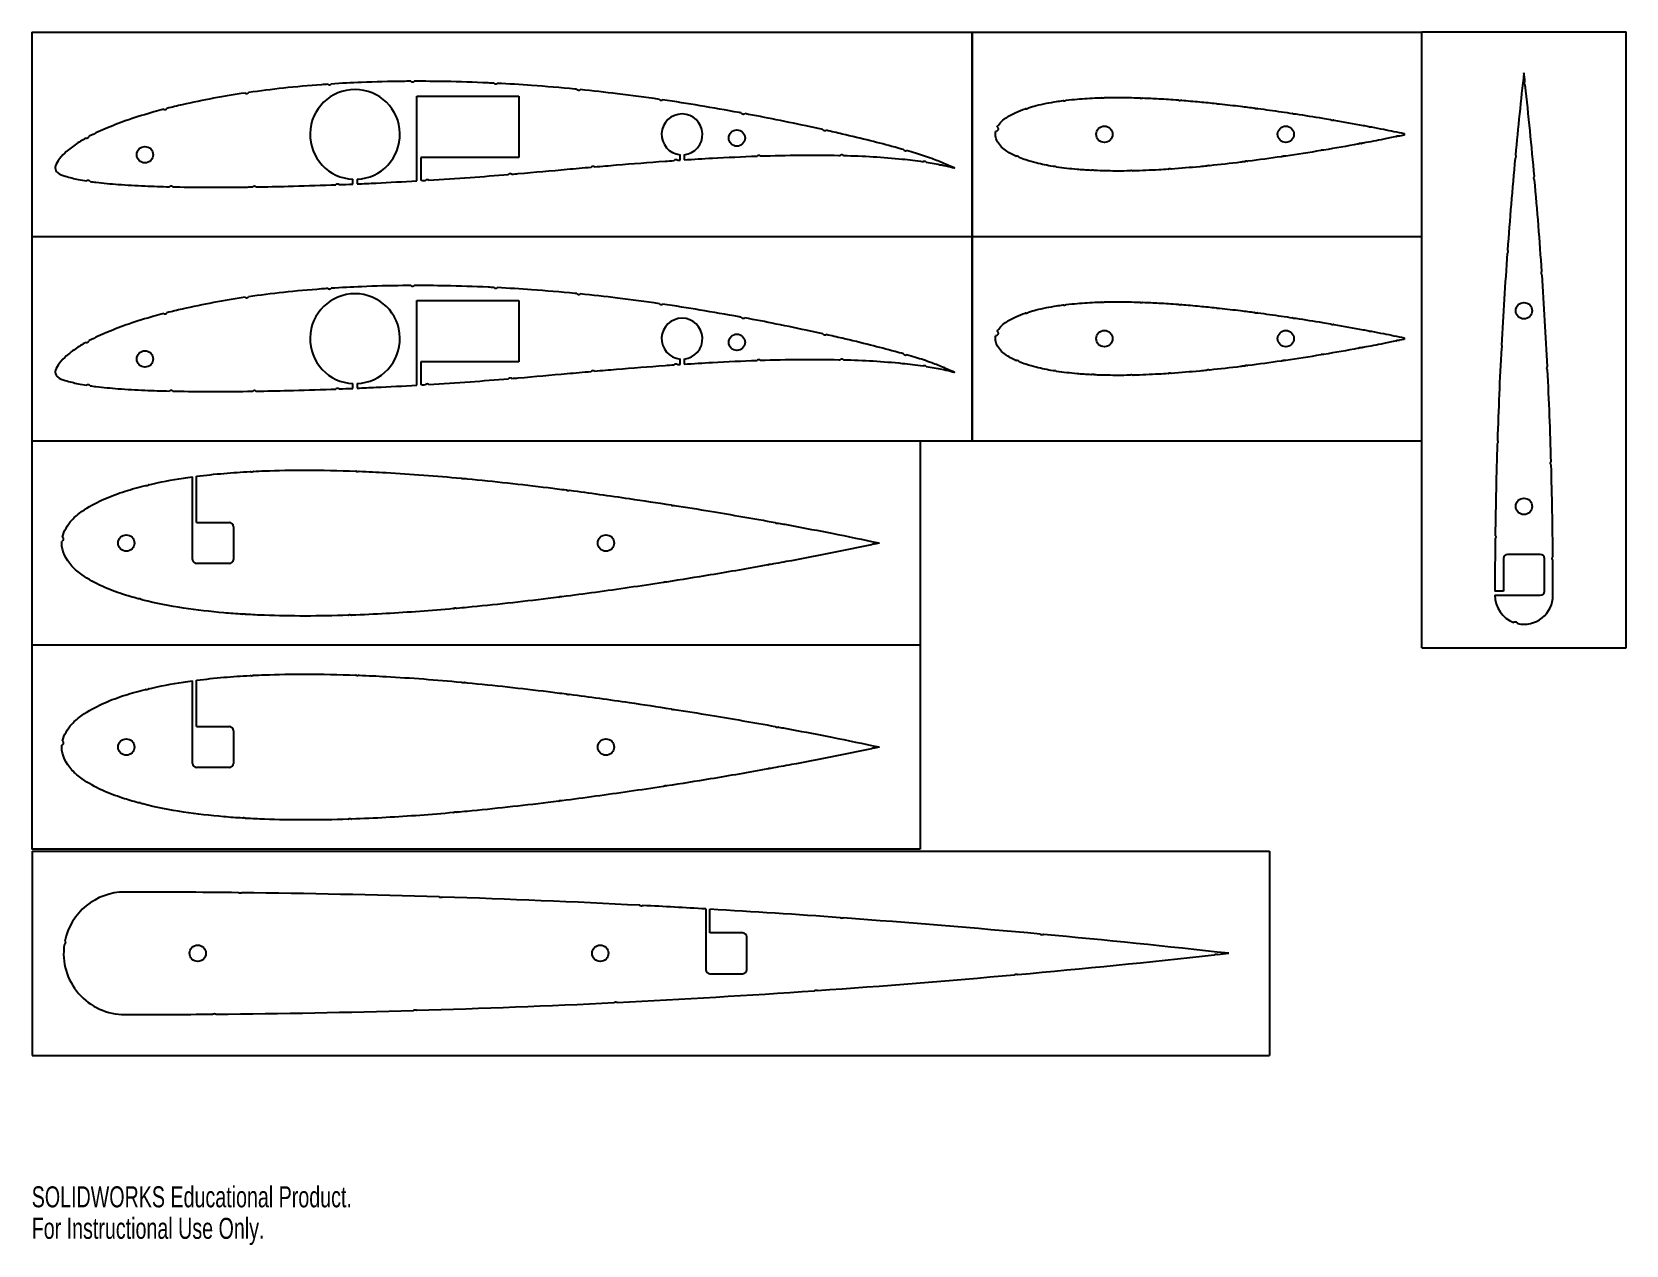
# Model space of a CAD drawing. Header units: millimetres. Extents: x 0 to 390, y 0 to 297.
import ezdxf

# ---------------------------------------------------------------- set-up
doc = ezdxf.new("R2010")
doc.units = ezdxf.units.MM
doc.styles.add('SLDTEXTSTYLE0', font='TXT', dxfattribs={"width": 0.7})

msp = doc.modelspace()

# ---------------------------------------------------------------- texts
at = {"color": 7, "linetype": 'Continuous', "char_height": 5.1381, "attachment_point": 1, "style": 'SLDTEXTSTYLE0'}
for s, insert in [('SOLIDWORKS Educational Product.', (0, 14.33)), ('For Instructional Use Only.', (0, 6.62))]:
    msp.add_mtext(s, dxfattribs=dict(at, insert=insert))

# ---------------------------------------------------------------- linework, layer by layer
at = {"color": 7, "linetype": 'Continuous'}
for p, q in [((0.05, 296.83), (230.05, 296.83)), ((0.05, 296.83), (0.05, 246.83)), ((230.02, 296.86), (340.02, 296.86)), ((230.02, 296.86), (230.02, 246.86)), ((230.05, 296.83), (230.05, 246.83)), ((340.02, 296.86), (340.02, 246.86)), ((340.04, 146.11), (340.04, 296.93)), ((340.04, 296.93), (390.04, 296.93)), ((390.04, 146.11), (390.04, 296.93)), ((0.05, 246.83), (230.05, 246.83)), ((0.05, 246.82), (230.05, 246.82)), ((0.05, 246.82), (0.05, 196.82)), ((230.02, 246.86), (340.02, 246.86)), ((230.02, 246.84), (340.02, 246.84)), ((230.02, 246.84), (230.02, 196.84)), ((230.05, 246.82), (230.05, 196.82)), ((340.02, 246.84), (340.02, 196.84)), ((217.35, 196.76), (0.04, 196.76)), ((0.04, 196.76), (0.04, 146.76)), ((0.05, 196.82), (230.05, 196.82)), ((217.35, 196.76), (217.35, 146.76)), ((230.02, 196.84), (340.02, 196.84)), ((217.35, 146.83), (0.04, 146.83)), ((0.04, 146.83), (0.04, 96.83)), ((217.35, 146.76), (0.04, 146.76)), ((217.35, 146.83), (217.35, 96.83)), ((340.04, 146.11), (390.04, 146.11)), ((217.35, 96.83), (0.04, 96.83)), ((0.12, 96.37), (0.12, 46.37)), ((0.12, 96.37), (302.81, 96.37)), ((302.81, 96.37), (302.81, 46.37)), ((0.12, 46.37), (302.81, 46.37))]:
    msp.add_line(p, q, dxfattribs=at)
at = {"color": 7, "linetype": 'Continuous', "lineweight": 25}
for p, q in [((94.2, 281.2), (119.2, 281.2)), ((94.2, 260.45), (94.2, 281.2)), ((119.2, 281.2), (119.2, 266.2)), ((335.73, 271.67), (334.59, 271.43)), ((335.73, 272.05), (335.73, 271.67)), ((95.2, 266.2), (95.2, 260.62)), ((119.2, 266.2), (95.2, 266.2)), ((158.59, 265.53), (158.59, 266.85)), ((159.59, 266.85), (159.59, 265.6)), ((78.59, 259.67), (78.59, 260.84)), ((79.59, 260.84), (79.59, 259.71)), ((94.2, 231.19), (119.2, 231.19)), ((94.2, 210.44), (94.2, 231.19)), ((119.2, 231.19), (119.2, 216.19)), ((335.73, 221.66), (334.59, 221.42)), ((335.73, 222.03), (335.73, 221.66)), ((95.2, 216.19), (95.2, 210.61)), ((119.2, 216.19), (95.2, 216.19)), ((158.59, 215.52), (158.59, 216.85)), ((159.59, 216.85), (159.59, 215.59)), ((78.59, 209.66), (78.59, 210.83)), ((79.59, 210.83), (79.59, 209.7)), ((39.35, 167.79), (39.35, 188.01)), ((40.35, 176.79), (40.35, 188.14)), ((40.35, 176.79), (48.35, 176.79)), ((49.35, 175.79), (49.35, 167.79)), ((207.35, 171.76), (206.2, 171.52)), ((207.35, 171.77), (207.35, 171.76)), ((360.04, 168.03), (360.04, 160.03)), ((369.04, 169.03), (361.04, 169.03)), ((370.04, 160.03), (370.04, 168.03)), ((48.35, 166.79), (40.35, 166.79)), ((360.04, 160.03), (357.93, 160.03)), ((357.93, 159.03), (369.04, 159.03)), ((39.35, 117.86), (39.35, 138.09)), ((40.35, 126.86), (40.35, 138.22)), ((40.35, 126.86), (48.35, 126.86)), ((49.35, 125.86), (49.35, 117.86)), ((207.35, 121.83), (206.2, 121.6)), ((207.35, 121.85), (207.35, 121.83)), ((48.35, 116.86), (40.35, 116.86)), ((164.92, 82.22), (164.92, 67.37)), ((165.92, 76.37), (165.92, 82.16)), ((173.92, 76.37), (165.92, 76.37)), ((174.92, 67.37), (174.92, 75.37)), ((165.92, 66.37), (173.92, 66.37))]:
    msp.add_line(p, q, dxfattribs=at)
for centre in [(262.42, 271.86), (306.79, 271.86), (172.5, 270.94), (27.69, 266.85), (365.04, 228.67), (172.5, 220.93), (262.42, 221.84), (306.79, 221.84), (27.69, 216.85), (365.04, 180.76), (23.14, 171.79), (140.46, 171.79), (23.14, 121.86), (140.46, 121.86), (40.61, 71.37), (139.09, 71.37)]:
    msp.add_circle(centre, 2, dxfattribs=at)
for centre, radius, start, end in [((1512.54, 159.03), 1154.61, 173.64034, 174.64796), ((-782.46, 159.03), 1154.61, 6.24843, 6.35966), ((79.09, 271.83), 11, 272.6053, 267.3947), ((-782.46, 159.03), 1154.61, 5.09116, 6.20962), ((159.09, 271.83), 5, 275.7392, 264.2608), ((1512.54, 159.03), 1154.61, 174.68474, 175.80477), ((-782.46, 159.03), 1154.61, 3.93445, 5.05231), ((1512.54, 159.03), 1154.61, 175.84163, 176.96183), ((-782.46, 159.03), 1154.61, 2.7776, 3.89557), ((79.09, 221.82), 11, 272.6053, 267.3947), ((159.09, 221.82), 5, 275.7392, 264.2608), ((1512.54, 159.03), 1154.61, 176.99848, 178.11849), ((-782.46, 159.03), 1154.61, 1.62095, 2.73903), ((1512.54, 159.03), 1154.61, 178.15532, 179.27546), ((-782.46, 159.03), 1154.61, 0.46411, 1.58217), ((48.35, 175.79), 1, 0, 90), ((1512.54, 159.03), 1154.61, 179.31214, 179.95038), ((40.35, 167.79), 1, 180, 270), ((48.35, 167.79), 1, 270, 0), ((361.04, 168.03), 1, 90, 180), ((369.04, 168.03), 1, 360, 90), ((-782.46, 159.03), 1154.61, 0, 0.42556), ((369.04, 160.03), 1, 270, 0), ((365.04, 159.03), 7.11, 180, 249.2157), ((365.04, 159.03), 7.11, 257.3702, 0), ((48.35, 125.86), 1, 0, 90), ((40.35, 117.86), 1, 180, 270), ((48.35, 117.86), 1, 270, 0), ((22.81, 71.37), 15, 90, 168.5087), ((22.81, -2351.13), 2437.5, 89.34734, 90), ((22.81, -2351.13), 2437.5, 88.19287, 89.32913), ((22.81, -2351.13), 2437.5, 87.03872, 88.17486), ((22.81, -2351.13), 2437.5, 86.65778, 87.01993), ((22.81, -2351.13), 2437.5, 85.88366, 86.63424), ((22.81, -2351.13), 2437.5, 84.73049, 85.8667), ((173.92, 75.37), 1, 0, 90), ((22.81, -2351.13), 2437.5, 83.64034, 84.71097), ((22.81, 71.37), 15, 171.8357, 270), ((22.81, 2493.87), 2437.5, 275.14046, 276.27669), ((22.81, 2493.87), 2437.5, 276.29499, 276.35966), ((165.92, 67.37), 1, 180, 270), ((173.92, 67.37), 1, 270, 0), ((22.81, 2493.87), 2437.5, 273.98609, 275.12204), ((22.81, 2493.87), 2437.5, 271.67739, 272.81343), ((22.81, 2493.87), 2437.5, 272.83177, 273.96777), ((22.81, 2493.87), 2437.5, 270, 270.50477), ((22.81, 2493.87), 2437.5, 270.52305, 271.65915)]:
    msp.add_arc(centre, radius, start, end, dxfattribs=at)
for points, knots in [([(92.78, 284.83), (92.12, 284.82), (88.09, 284.79), (81.58, 284.63), (75.72, 284.32), (73.24, 284.16)], [1.30130976, 1.30130976, 1.30130976, 1.30130976, 1.30570154, 1.32823158, 1.34485592, 1.34485592, 1.34485592, 1.34485592]), ([(92.78, 284.83), (92.79, 284.81), (92.84, 284.77), (92.93, 284.73), (93.05, 284.69), (93.13, 284.69), (93.17, 284.69)], [0.5618767, 0.5618767, 0.5618767, 0.5618767, 0.6293224, 0.7511028, 0.8725083, 1, 1, 1, 1]), ([(93.17, 284.69), (93.21, 284.69), (93.29, 284.69), (93.41, 284.73), (93.5, 284.78), (93.55, 284.81), (93.56, 284.83)], [0, 0, 0, 0, 0.1274419, 0.2489312, 0.3721424, 0.4392288, 0.4392288, 0.4392288, 0.4392288]), ([(113.1, 284.36), (112.63, 284.38), (108.66, 284.57), (102.15, 284.79), (96.1, 284.83), (93.56, 284.83)], [1.25602, 1.25602, 1.25602, 1.25602, 1.25914375, 1.28261491, 1.2995607, 1.2995607, 1.2995607, 1.2995607]), ([(52.24, 281.95), (49.63, 281.57), (44.47, 280.72), (38.09, 279.4), (34.32, 278.49), (33.07, 278.17)], [1.39190719, 1.39190719, 1.39190719, 1.39190719, 1.40950587, 1.42685655, 1.43544292, 1.43544292, 1.43544292, 1.43544292]), ([(52.24, 281.95), (52.26, 281.94), (52.31, 281.91), (52.41, 281.87), (52.53, 281.85), (52.61, 281.86), (52.65, 281.87)], [0.5605084, 0.5605084, 0.5605084, 0.5605084, 0.628935, 0.7510678, 0.8726268, 1, 1, 1, 1]), ([(52.65, 281.87), (52.69, 281.87), (52.77, 281.89), (52.88, 281.94), (52.96, 282), (53.01, 282.05), (53.02, 282.07)], [0, 0, 0, 0, 0.1265068, 0.2494457, 0.3713242, 0.4431429, 0.4431429, 0.4431429, 0.4431429]), ([(72.45, 284.11), (71.94, 284.07), (68.31, 283.81), (61.82, 283.22), (55.87, 282.48), (53.02, 282.07)], [1.34661372, 1.34661372, 1.34661372, 1.34661372, 1.35003043, 1.37094388, 1.39014552, 1.39014552, 1.39014552, 1.39014552]), ([(72.45, 284.11), (72.47, 284.09), (72.52, 284.06), (72.62, 284.02), (72.73, 283.99), (72.82, 283.99), (72.86, 283.99)], [0.5598054, 0.5598054, 0.5598054, 0.5598054, 0.6279425, 0.7506774, 0.8733459, 1, 1, 1, 1]), ([(72.86, 283.99), (72.9, 283.99), (72.98, 284), (73.09, 284.05), (73.18, 284.1), (73.23, 284.14), (73.24, 284.16)], [0, 0, 0, 0, 0.1266035, 0.2490237, 0.3711871, 0.4409746, 0.4409746, 0.4409746, 0.4409746]), ([(113.1, 284.36), (113.12, 284.34), (113.16, 284.31), (113.25, 284.25), (113.36, 284.21), (113.45, 284.2), (113.49, 284.2)], [0.5624562, 0.5624562, 0.5624562, 0.5624562, 0.6288831, 0.7503867, 0.8732623, 1, 1, 1, 1]), ([(113.49, 284.2), (113.53, 284.2), (113.61, 284.2), (113.73, 284.23), (113.82, 284.27), (113.87, 284.31), (113.88, 284.32)], [0, 0, 0, 0, 0.1266315, 0.2498711, 0.3719974, 0.4373217, 0.4373217, 0.4373217, 0.4373217]), ([(133.39, 282.85), (133.22, 282.87), (129.52, 283.23), (123.03, 283.78), (116.69, 284.18), (113.88, 284.32)], [1.21070746, 1.21070746, 1.21070746, 1.21070746, 1.21185512, 1.23549629, 1.25427448, 1.25427448, 1.25427448, 1.25427448]), ([(133.39, 282.85), (133.4, 282.84), (133.45, 282.8), (133.53, 282.74), (133.64, 282.69), (133.72, 282.68), (133.76, 282.67)], [0.5611316, 0.5611316, 0.5611316, 0.5611316, 0.6285381, 0.7503059, 0.8725568, 1, 1, 1, 1]), ([(133.76, 282.67), (133.8, 282.67), (133.88, 282.67), (134, 282.69), (134.1, 282.73), (134.15, 282.76), (134.17, 282.78)], [0, 0, 0, 0, 0.127902, 0.2487275, 0.3722862, 0.4406774, 0.4406774, 0.4406774, 0.4406774]), ([(153.56, 280.39), (150.15, 280.89), (143.7, 281.75), (137.22, 282.47), (134.17, 282.78)], [1.16543445, 1.16543445, 1.16543445, 1.16543445, 1.18843904, 1.20896098, 1.20896098, 1.20896098, 1.20896098]), ([(253.07, 280.19), (253.96, 280.3), (256.51, 280.56), (259.37, 280.73), (261.34, 280.79), (261.65, 280.8)], [0.59821548, 0.59821548, 0.59821548, 0.59821548, 0.6110944, 0.63524589, 0.63965333, 0.63965333, 0.63965333, 0.63965333]), ([(262.05, 280.66), (262.01, 280.66), (261.93, 280.67), (261.81, 280.7), (261.72, 280.75), (261.67, 280.79), (261.65, 280.8)], [0, 0, 0, 0, 0.1278188, 0.2486912, 0.372723, 0.4510778, 0.4510778, 0.4510778, 0.4510778]), ([(262.45, 280.82), (262.43, 280.81), (262.38, 280.76), (262.29, 280.71), (262.17, 280.67), (262.09, 280.67), (262.05, 280.66)], [0.5485868, 0.5485868, 0.5485868, 0.5485868, 0.6278493, 0.7508979, 0.8728976, 1, 1, 1, 1]), ([(262.45, 280.82), (263.54, 280.85), (266.41, 280.88), (269.28, 280.83), (271.05, 280.77)], [0.64352717, 0.64352717, 0.64352717, 0.64352717, 0.65935627, 0.68501592, 0.68501592, 0.68501592, 0.68501592]), ([(365.19, 284.29), (365.18, 284.34), (365.18, 284.42), (365.2, 284.54), (365.24, 284.63), (365.27, 284.68), (365.28, 284.7)], [0, 0, 0, 0, 0.1271758, 0.2500998, 0.3716121, 0.4373181, 0.4373181, 0.4373181, 0.4373181]), ([(365.37, 283.92), (365.35, 283.94), (365.31, 283.98), (365.25, 284.06), (365.2, 284.17), (365.19, 284.25), (365.19, 284.29)], [0.5607712, 0.5607712, 0.5607712, 0.5607712, 0.6285951, 0.7518975, 0.8734538, 1, 1, 1, 1]), ([(32.3, 277.97), (31.5, 277.76), (28.64, 276.99), (24, 275.56), (18.72, 273.58), (15.49, 272.1), (14.03, 271.33), (14, 271.31)], [1.43722621, 1.43722621, 1.43722621, 1.43722621, 1.44273338, 1.45701839, 1.46961507, 1.4804497, 1.48068346, 1.48068346, 1.48068346, 1.48068346]), ([(32.3, 277.97), (32.32, 277.96), (32.38, 277.93), (32.48, 277.91), (32.6, 277.9), (32.68, 277.92), (32.72, 277.93)], [0.5523426, 0.5523426, 0.5523426, 0.5523426, 0.6280963, 0.749666, 0.8725229, 1, 1, 1, 1]), ([(32.72, 277.93), (32.76, 277.94), (32.84, 277.96), (32.94, 278.03), (33.02, 278.1), (33.06, 278.15), (33.07, 278.17)], [0, 0, 0, 0, 0.1263474, 0.2481783, 0.37072, 0.44686, 0.44686, 0.44686, 0.44686]), ([(153.56, 280.39), (153.57, 280.38), (153.62, 280.33), (153.7, 280.27), (153.81, 280.22), (153.89, 280.21), (153.93, 280.2)], [0.5633223, 0.5633223, 0.5633223, 0.5633223, 0.629482, 0.7515918, 0.8732531, 1, 1, 1, 1]), ([(153.93, 280.2), (153.97, 280.19), (154.05, 280.19), (154.17, 280.2), (154.27, 280.24), (154.32, 280.27), (154.34, 280.28)], [0, 0, 0, 0, 0.1271684, 0.2499118, 0.3718481, 0.4383009, 0.4383009, 0.4383009, 0.4383009]), ([(173.58, 277.07), (173.4, 277.1), (170.05, 277.72), (163.64, 278.85), (157.4, 279.83), (154.34, 280.28)], [1.12023302, 1.12023302, 1.12023302, 1.12023302, 1.12143179, 1.14302545, 1.16368486, 1.16368486, 1.16368486, 1.16368486]), ([(173.58, 277.07), (173.6, 277.04), (173.65, 276.98), (173.74, 276.9), (173.85, 276.85), (173.93, 276.83), (173.97, 276.82)], [0.5081975, 0.5081975, 0.5081975, 0.5081975, 0.6288148, 0.7503108, 0.8727309, 1, 1, 1, 1]), ([(173.97, 276.82), (174.01, 276.82), (174.1, 276.81), (174.22, 276.83), (174.32, 276.86), (174.39, 276.9), (174.41, 276.91)], [0, 0, 0, 0, 0.1271815, 0.2491989, 0.3714442, 0.4707668, 0.4707668, 0.4707668, 0.4707668]), ([(193.55, 273), (192.55, 273.22), (188.74, 274.06), (182.36, 275.39), (176.98, 276.43), (174.41, 276.91)], [1.07482939, 1.07482939, 1.07482939, 1.07482939, 1.08168062, 1.10089412, 1.11834198, 1.11834198, 1.11834198, 1.11834198]), ([(236.2, 273.6), (236.42, 274), (237.02, 274.84), (238.52, 276.07), (240.6, 277.2), (242.27, 277.84), (243.06, 278.1)], [0.50867297, 0.50867297, 0.50867297, 0.50867297, 0.51496444, 0.52293205, 0.53677012, 0.54882517, 0.54882517, 0.54882517, 0.54882517]), ([(243.52, 278.07), (243.48, 278.05), (243.41, 278.03), (243.28, 278.03), (243.17, 278.06), (243.1, 278.08), (243.06, 278.1)], [0, 0, 0, 0, 0.1272151, 0.2494787, 0.3711528, 0.4921014, 0.4921014, 0.4921014, 0.4921014]), ([(243.88, 278.37), (243.86, 278.33), (243.82, 278.26), (243.74, 278.18), (243.64, 278.11), (243.56, 278.08), (243.52, 278.07)], [0.5065884, 0.5065884, 0.5065884, 0.5065884, 0.6290369, 0.7507807, 0.8721847, 1, 1, 1, 1]), ([(243.88, 278.37), (244.49, 278.55), (246.75, 279.18), (249.56, 279.72), (251.75, 280.03), (252.26, 280.09)], [0.55296157, 0.55296157, 0.55296157, 0.55296157, 0.56224376, 0.58682189, 0.59427586, 0.59427586, 0.59427586, 0.59427586]), ([(252.69, 279.99), (252.65, 279.98), (252.57, 279.98), (252.45, 280), (252.35, 280.04), (252.29, 280.08), (252.26, 280.09)], [0, 0, 0, 0, 0.1266795, 0.2489874, 0.3714476, 0.4612544, 0.4612544, 0.4612544, 0.4612544]), ([(253.07, 280.19), (253.06, 280.17), (253.01, 280.12), (252.92, 280.06), (252.81, 280.01), (252.73, 279.99), (252.69, 279.99)], [0.5394983, 0.5394983, 0.5394983, 0.5394983, 0.628586, 0.7506495, 0.8730381, 1, 1, 1, 1]), ([(271.45, 280.61), (271.4, 280.62), (271.32, 280.62), (271.21, 280.66), (271.12, 280.72), (271.07, 280.76), (271.05, 280.77)], [0, 0, 0, 0, 0.1270368, 0.2485805, 0.3715656, 0.4448278, 0.4448278, 0.4448278, 0.4448278]), ([(271.85, 280.75), (271.83, 280.73), (271.78, 280.69), (271.69, 280.65), (271.57, 280.62), (271.49, 280.61), (271.45, 280.61)], [0.557109, 0.557109, 0.557109, 0.557109, 0.6284696, 0.7511623, 0.8720126, 1, 1, 1, 1]), ([(271.85, 280.75), (273.14, 280.7), (276.01, 280.56), (278.88, 280.37), (280.45, 280.25)], [0.6888368, 0.6888368, 0.6888368, 0.6888368, 0.70759045, 0.73038032, 0.73038032, 0.73038032, 0.73038032]), ([(280.83, 280.08), (280.79, 280.08), (280.71, 280.09), (280.6, 280.14), (280.51, 280.19), (280.46, 280.24), (280.45, 280.25)], [0, 0, 0, 0, 0.1264981, 0.2499768, 0.3720652, 0.4404106, 0.4404106, 0.4404106, 0.4404106]), ([(281.24, 280.19), (281.22, 280.18), (281.17, 280.14), (281.07, 280.1), (280.95, 280.07), (280.87, 280.08), (280.83, 280.08)], [0.5598621, 0.5598621, 0.5598621, 0.5598621, 0.6285285, 0.7499423, 0.8731341, 1, 1, 1, 1]), ([(281.24, 280.19), (282.74, 280.07), (285.59, 279.82), (288.45, 279.53), (289.8, 279.39)], [0.73418412, 0.73418412, 0.73418412, 0.73418412, 0.75594372, 0.77566455, 0.77566455, 0.77566455, 0.77566455]), ([(290.18, 279.2), (290.14, 279.21), (290.06, 279.22), (289.95, 279.27), (289.86, 279.33), (289.82, 279.37), (289.8, 279.39)], [0, 0, 0, 0, 0.1270191, 0.2497916, 0.3725641, 0.4438464, 0.4438464, 0.4438464, 0.4438464]), ([(290.59, 279.3), (290.57, 279.29), (290.51, 279.26), (290.42, 279.22), (290.3, 279.19), (290.22, 279.2), (290.18, 279.2)], [0.5576116, 0.5576116, 0.5576116, 0.5576116, 0.6285158, 0.7518446, 0.8734268, 1, 1, 1, 1]), ([(290.59, 279.3), (292.3, 279.12), (295.16, 278.78), (298.01, 278.42), (299.14, 278.27)], [0.7794722, 0.7794722, 0.7794722, 0.7794722, 0.8044452, 0.82102912, 0.82102912, 0.82102912, 0.82102912]), ([(299.52, 278.08), (299.48, 278.08), (299.4, 278.1), (299.29, 278.15), (299.2, 278.21), (299.16, 278.25), (299.14, 278.27)], [0, 0, 0, 0, 0.1268877, 0.248966, 0.3718162, 0.4408889, 0.4408889, 0.4408889, 0.4408889]), ([(299.92, 278.17), (299.91, 278.15), (299.85, 278.12), (299.76, 278.09), (299.64, 278.07), (299.56, 278.07), (299.52, 278.08)], [0.5612361, 0.5612361, 0.5612361, 0.5612361, 0.6293628, 0.7507278, 0.8731756, 1, 1, 1, 1]), ([(299.92, 278.17), (301.86, 277.91), (304.71, 277.51), (307.55, 277.09), (308.46, 276.95)], [0.82482126, 0.82482126, 0.82482126, 0.82482126, 0.85309469, 0.86638485, 0.86638485, 0.86638485, 0.86638485]), ([(308.83, 276.75), (308.79, 276.76), (308.71, 276.77), (308.6, 276.83), (308.52, 276.89), (308.47, 276.93), (308.46, 276.95)], [0, 0, 0, 0, 0.1265519, 0.2496711, 0.3709898, 0.4400382, 0.4400382, 0.4400382, 0.4400382]), ([(193.55, 273), (193.56, 272.98), (193.6, 272.93), (193.68, 272.87), (193.78, 272.81), (193.86, 272.79), (193.9, 272.78)], [0.5607412, 0.5607412, 0.5607412, 0.5607412, 0.6276104, 0.7503149, 0.8717112, 1, 1, 1, 1]), ([(236.2, 273.6), (236.23, 273.58), (236.28, 273.52), (236.34, 273.42), (236.39, 273.31), (236.41, 273.19), (236.41, 273.07), (236.39, 272.99), (236.37, 272.95)], [0.2646416, 0.2646416, 0.2646416, 0.2646416, 0.3733726, 0.5009809, 0.6282663, 0.7508367, 0.8729457, 1, 1, 1, 1]), ([(309.24, 276.83), (309.22, 276.82), (309.17, 276.79), (309.07, 276.76), (308.95, 276.74), (308.87, 276.74), (308.83, 276.75)], [0.5595751, 0.5595751, 0.5595751, 0.5595751, 0.6285711, 0.7506068, 0.8727281, 1, 1, 1, 1]), ([(309.24, 276.83), (311.41, 276.5), (314.24, 276.05), (317.07, 275.57), (317.74, 275.46)], [0.87019164, 0.87019164, 0.87019164, 0.87019164, 0.90189133, 0.91169319, 0.91169319, 0.91169319, 0.91169319]), ([(318.1, 275.25), (318.06, 275.26), (317.98, 275.28), (317.87, 275.33), (317.79, 275.4), (317.75, 275.44), (317.74, 275.46)], [0, 0, 0, 0, 0.1275875, 0.2496766, 0.37138, 0.4384193, 0.4384193, 0.4384193, 0.4384193]), ([(318.51, 275.33), (318.49, 275.31), (318.43, 275.29), (318.34, 275.25), (318.22, 275.24), (318.14, 275.25), (318.1, 275.25)], [0.5617953, 0.5617953, 0.5617953, 0.5617953, 0.6280001, 0.751352, 0.872753, 1, 1, 1, 1]), ([(318.51, 275.33), (320.92, 274.91), (323.75, 274.4), (326.57, 273.87), (326.99, 273.79)], [0.91545995, 0.91545995, 0.91545995, 0.91545995, 0.95084764, 0.95703075, 0.95703075, 0.95703075, 0.95703075]), ([(327.35, 273.58), (327.31, 273.59), (327.24, 273.61), (327.13, 273.67), (327.05, 273.73), (327.01, 273.78), (326.99, 273.79)], [0, 0, 0, 0, 0.1273542, 0.2487922, 0.3719752, 0.4420959, 0.4420959, 0.4420959, 0.4420959]), ([(327.77, 273.65), (327.75, 273.64), (327.69, 273.61), (327.6, 273.58), (327.48, 273.56), (327.4, 273.57), (327.35, 273.58)], [0.5583556, 0.5583556, 0.5583556, 0.5583556, 0.6294999, 0.7501664, 0.8726521, 1, 1, 1, 1]), ([(327.77, 273.65), (328.76, 273.46), (331.41, 272.94), (334.07, 272.39), (335.73, 272.05)], [0.96083919, 0.96083919, 0.96083919, 0.96083919, 0.97539616, 1, 1, 1, 1]), ([(13.28, 270.92), (12.36, 270.42), (10.54, 269.32), (8.17, 267.49), (6.55, 265.6), (5.77, 264.27), (5.74, 263.24), (6.41, 262.13), (8.6, 261.48), (10.98, 260.84), (12.73, 260.53), (13.42, 260.43)], [1.48250851, 1.48250851, 1.48250851, 1.48250851, 1.48947186, 1.4967303, 1.50232915, 1.50625566, 1.50644194, 1.50918152, 1.51391385, 1.52117842, 1.52581724, 1.52581724, 1.52581724, 1.52581724]), ([(13.28, 270.92), (13.3, 270.92), (13.37, 270.9), (13.48, 270.9), (13.6, 270.92), (13.67, 270.96), (13.71, 270.98)], [0.5385997, 0.5385997, 0.5385997, 0.5385997, 0.6267725, 0.7494695, 0.871784, 1, 1, 1, 1]), ([(13.71, 270.98), (13.74, 271), (13.81, 271.04), (13.9, 271.12), (13.96, 271.22), (13.99, 271.28), (14, 271.31)], [0, 0, 0, 0, 0.1263276, 0.2483075, 0.3708729, 0.4654607, 0.4654607, 0.4654607, 0.4654607]), ([(193.9, 272.78), (193.94, 272.77), (194.02, 272.75), (194.14, 272.76), (194.24, 272.79), (194.29, 272.82), (194.31, 272.83)], [0, 0, 0, 0, 0.1271947, 0.2488599, 0.3717487, 0.4382758, 0.4382758, 0.4382758, 0.4382758]), ([(213.26, 268.11), (212.57, 268.3), (209.88, 269.05), (204.9, 270.35), (199.27, 271.7), (195.63, 272.53), (194.31, 272.83)], [1.029594, 1.029594, 1.029594, 1.029594, 1.03436731, 1.04819102, 1.06403139, 1.07308628, 1.07308628, 1.07308628, 1.07308628]), ([(240.78, 266.51), (240.76, 266.51), (239.87, 266.92), (238.52, 267.65), (236.56, 269.25), (235.61, 271.05), (235.76, 272.31), (235.81, 272.53)], [0.46299003, 0.46299003, 0.46299003, 0.46299003, 0.46322988, 0.47706795, 0.48503556, 0.5, 0.50326135, 0.50326135, 0.50326135, 0.50326135]), ([(236.37, 272.95), (236.36, 272.91), (236.33, 272.84), (236.26, 272.74), (236.17, 272.66), (236.07, 272.59), (235.95, 272.55), (235.86, 272.53), (235.81, 272.53), (235.81, 272.53)], [0, 0, 0, 0, 0.1276271, 0.2489009, 0.3719756, 0.4987425, 0.6268756, 0.7494906, 0.7781217, 0.7781217, 0.7781217, 0.7781217]), ([(324.6, 269.48), (324.61, 269.49), (324.65, 269.54), (324.73, 269.6), (324.84, 269.66), (324.92, 269.68), (324.96, 269.69)], [0.5609095, 0.5609095, 0.5609095, 0.5609095, 0.6281987, 0.7506614, 0.8723661, 1, 1, 1, 1]), ([(324.96, 269.69), (325, 269.69), (325.08, 269.71), (325.2, 269.69), (325.3, 269.66), (325.35, 269.63), (325.37, 269.62)], [0, 0, 0, 0, 0.1268914, 0.2493364, 0.3711494, 0.4392088, 0.4392088, 0.4392088, 0.4392088]), ([(333.82, 271.28), (332.79, 271.06), (330.1, 270.52), (327.28, 269.98), (325.49, 269.64), (325.37, 269.62)], [0.00939703, 0.00939703, 0.00939703, 0.00939703, 0.02460384, 0.04915236, 0.05091973, 0.05091973, 0.05091973, 0.05091973]), ([(333.82, 271.28), (333.84, 271.29), (333.88, 271.34), (333.95, 271.41), (334.06, 271.46), (334.14, 271.48), (334.18, 271.5)], [0.5620696, 0.5620696, 0.5620696, 0.5620696, 0.6286469, 0.7501978, 0.8726733, 1, 1, 1, 1]), ([(334.18, 271.5), (334.22, 271.5), (334.3, 271.52), (334.42, 271.5), (334.52, 271.47), (334.57, 271.44), (334.59, 271.43)], [0, 0, 0, 0, 0.1271654, 0.2491675, 0.3712075, 0.437391, 0.437391, 0.437391, 0.437391]), ([(137.68, 263.89), (139.46, 264.04), (145.2, 264.53), (151.7, 265.05), (156.41, 265.38), (157.15, 265.43)], [0.80311861, 0.80311861, 0.80311861, 0.80311861, 0.81505683, 0.84164476, 0.84663249, 0.84663249, 0.84663249, 0.84663249]), ([(157.54, 265.61), (157.5, 265.61), (157.42, 265.6), (157.31, 265.55), (157.22, 265.49), (157.17, 265.45), (157.15, 265.43)], [0, 0, 0, 0, 0.1265714, 0.2489605, 0.3717288, 0.4462137, 0.4462137, 0.4462137, 0.4462137]), ([(157.96, 265.49), (157.94, 265.5), (157.88, 265.54), (157.78, 265.59), (157.66, 265.61), (157.58, 265.61), (157.54, 265.61)], [0.5438954, 0.5438954, 0.5438954, 0.5438954, 0.6288102, 0.7508953, 0.873181, 1, 1, 1, 1]), ([(159.59, 265.6), (161.89, 265.75), (167.85, 266.11), (173.81, 266.39), (177.47, 266.51)], [0.85206476, 0.85206476, 0.85206476, 0.85206476, 0.86751356, 0.89194376, 0.89194376, 0.89194376, 0.89194376]), ([(177.85, 266.66), (177.81, 266.66), (177.73, 266.65), (177.61, 266.61), (177.53, 266.56), (177.48, 266.53), (177.47, 266.51)], [0, 0, 0, 0, 0.1270605, 0.2486269, 0.371635, 0.4323714, 0.4323714, 0.4323714, 0.4323714]), ([(178.24, 266.54), (178.23, 266.55), (178.18, 266.59), (178.09, 266.63), (177.97, 266.66), (177.89, 266.66), (177.85, 266.66)], [0.5666148, 0.5666148, 0.5666148, 0.5666148, 0.6273917, 0.7513216, 0.8720946, 1, 1, 1, 1]), ([(178.24, 266.54), (181.49, 266.65), (187.89, 266.79), (194.42, 266.76), (197.69, 266.69), (197.8, 266.68)], [0.89367385, 0.89367385, 0.89367385, 0.89367385, 0.91536366, 0.93648532, 0.93724562, 0.93724562, 0.93724562, 0.93724562]), ([(198.19, 266.81), (198.15, 266.81), (198.07, 266.81), (197.95, 266.78), (197.86, 266.73), (197.81, 266.69), (197.8, 266.68)], [0, 0, 0, 0, 0.12767, 0.2493829, 0.371955, 0.4269445, 0.4269445, 0.4269445, 0.4269445]), ([(198.57, 266.67), (198.55, 266.68), (198.51, 266.71), (198.42, 266.76), (198.31, 266.8), (198.23, 266.81), (198.19, 266.81)], [0.5723376, 0.5723376, 0.5723376, 0.5723376, 0.6282202, 0.7506664, 0.87273, 1, 1, 1, 1]), ([(198.57, 266.67), (200.99, 266.6), (205.79, 266.42), (212.36, 265.9), (216.33, 265.42), (218.08, 265.14)], [0.93895659, 0.93895659, 0.93895659, 0.93895659, 0.95519983, 0.97110419, 0.9826033, 0.9826033, 0.9826033, 0.9826033]), ([(213.26, 268.11), (213.28, 268.09), (213.31, 268.03), (213.39, 267.96), (213.49, 267.89), (213.57, 267.87), (213.61, 267.85)], [0.5543422, 0.5543422, 0.5543422, 0.5543422, 0.6286943, 0.7505775, 0.872728, 1, 1, 1, 1]), ([(213.61, 267.85), (213.65, 267.84), (213.73, 267.83), (213.85, 267.83), (213.95, 267.85), (214.01, 267.88), (214.03, 267.89)], [0, 0, 0, 0, 0.1277975, 0.249013, 0.3717489, 0.4458321, 0.4458321, 0.4458321, 0.4458321]), ([(218.82, 265.02), (220.15, 264.8), (222.37, 264.38), (224.07, 264.07), (226.15, 263.51), (224.32, 264.18), (222.96, 264.83), (219.79, 266.09), (216.81, 267.06), (214.76, 267.67), (214.03, 267.89)], [0.98422376, 0.98422376, 0.98422376, 0.98422376, 0.99281282, 0.99821114, 1, 1.00169352, 1.00639545, 1.01346165, 1.02275357, 1.02782132, 1.02782132, 1.02782132, 1.02782132]), ([(218.47, 265.21), (218.43, 265.22), (218.35, 265.23), (218.23, 265.21), (218.14, 265.18), (218.09, 265.15), (218.08, 265.14)], [0, 0, 0, 0, 0.1271726, 0.2502097, 0.3715073, 0.4167733, 0.4167733, 0.4167733, 0.4167733]), ([(218.82, 265.02), (218.81, 265.03), (218.77, 265.07), (218.7, 265.13), (218.59, 265.19), (218.51, 265.2), (218.47, 265.21)], [0.5826599, 0.5826599, 0.5826599, 0.5826599, 0.6284371, 0.7518884, 0.8732615, 1, 1, 1, 1]), ([(240.78, 266.51), (240.78, 266.51), (240.82, 266.52), (240.9, 266.55), (241.02, 266.56), (241.14, 266.55), (241.22, 266.52), (241.26, 266.51)], [0.4913978, 0.4913978, 0.4913978, 0.4913978, 0.4992588, 0.6282686, 0.7498235, 0.8723423, 1, 1, 1, 1]), ([(241.26, 266.51), (241.3, 266.49), (241.37, 266.45), (241.46, 266.37), (241.54, 266.28), (241.57, 266.2), (241.59, 266.16), (241.59, 266.16)], [0, 0, 0, 0, 0.1277057, 0.2502061, 0.3713535, 0.4995219, 0.5076123, 0.5076123, 0.5076123, 0.5076123]), ([(249.84, 263.98), (248.46, 264.21), (246.24, 264.66), (243.49, 265.45), (242.13, 265.94), (241.59, 266.16)], [0.41752155, 0.41752155, 0.41752155, 0.41752155, 0.43775624, 0.4503047, 0.45873141, 0.45873141, 0.45873141, 0.45873141]), ([(296.73, 265.14), (296.74, 265.15), (296.79, 265.2), (296.87, 265.26), (296.98, 265.31), (297.06, 265.32), (297.1, 265.33)], [0.5583582, 0.5583582, 0.5583582, 0.5583582, 0.6286522, 0.7521417, 0.8730299, 1, 1, 1, 1]), ([(297.1, 265.33), (297.14, 265.33), (297.22, 265.34), (297.34, 265.32), (297.44, 265.28), (297.49, 265.25), (297.51, 265.24)], [0, 0, 0, 0, 0.1266986, 0.2504178, 0.3716624, 0.4414823, 0.4414823, 0.4414823, 0.4414823]), ([(306.04, 266.41), (305.94, 266.39), (303.1, 265.98), (300.25, 265.59), (297.51, 265.24)], [0.14540334, 0.14540334, 0.14540334, 0.14540334, 0.14690531, 0.18692343, 0.18692343, 0.18692343, 0.18692343]), ([(306.04, 266.41), (306.05, 266.42), (306.1, 266.47), (306.18, 266.53), (306.29, 266.58), (306.37, 266.6), (306.41, 266.61)], [0.5609762, 0.5609762, 0.5609762, 0.5609762, 0.6278623, 0.7514652, 0.8731885, 1, 1, 1, 1]), ([(306.41, 266.61), (306.45, 266.61), (306.53, 266.62), (306.65, 266.6), (306.75, 266.57), (306.8, 266.53), (306.82, 266.52)], [0, 0, 0, 0, 0.127052, 0.2496831, 0.3715079, 0.438861, 0.438861, 0.438861, 0.438861]), ([(315.32, 267.86), (315.34, 267.87), (315.38, 267.92), (315.46, 267.98), (315.57, 268.04), (315.65, 268.05), (315.69, 268.06)], [0.5592032, 0.5592032, 0.5592032, 0.5592032, 0.6287975, 0.7509148, 0.8734856, 1, 1, 1, 1]), ([(315.69, 268.06), (315.73, 268.07), (315.81, 268.08), (315.93, 268.06), (316.03, 268.03), (316.09, 268), (316.11, 267.99)], [0, 0, 0, 0, 0.1271797, 0.2488548, 0.3722923, 0.4417301, 0.4417301, 0.4417301, 0.4417301]), ([(363.06, 266.35), (363.05, 266.31), (363.04, 266.23), (362.99, 266.12), (362.94, 266.04), (362.91, 266), (362.9, 265.99)], [0, 0, 0, 0, 0.1267345, 0.2497988, 0.3719164, 0.4153844, 0.4153844, 0.4153844, 0.4153844]), ([(362.97, 266.73), (362.97, 266.72), (363, 266.68), (363.03, 266.59), (363.06, 266.48), (363.06, 266.39), (363.06, 266.35)], [0.5989303, 0.5989303, 0.5989303, 0.5989303, 0.6289217, 0.750378, 0.8735146, 1, 1, 1, 1]), ([(97.14, 260.62), (100.5, 260.83), (107.01, 261.26), (113.5, 261.77), (116.64, 262.03)], [0.71250988, 0.71250988, 0.71250988, 0.71250988, 0.73503607, 0.75606701, 0.75606701, 0.75606701, 0.75606701]), ([(117.02, 262.2), (116.98, 262.2), (116.9, 262.19), (116.78, 262.14), (116.7, 262.09), (116.65, 262.05), (116.64, 262.03)], [0, 0, 0, 0, 0.1278521, 0.2493588, 0.3720702, 0.4362945, 0.4362945, 0.4362945, 0.4362945]), ([(117.42, 262.1), (117.4, 262.11), (117.35, 262.14), (117.26, 262.18), (117.14, 262.21), (117.06, 262.2), (117.02, 262.2)], [0.5657658, 0.5657658, 0.5657658, 0.5657658, 0.6281916, 0.7502737, 0.8733023, 1, 1, 1, 1]), ([(117.42, 262.1), (117.96, 262.14), (122.49, 262.53), (128.98, 263.12), (134.93, 263.65), (136.89, 263.82)], [0.75781018, 0.75781018, 0.75781018, 0.75781018, 0.76142974, 0.78818377, 0.80135182, 0.80135182, 0.80135182, 0.80135182]), ([(137.27, 264), (137.23, 263.99), (137.15, 263.98), (137.04, 263.93), (136.95, 263.88), (136.91, 263.84), (136.89, 263.82)], [0, 0, 0, 0, 0.1278521, 0.2493588, 0.3720702, 0.4410052, 0.4410052, 0.4410052, 0.4410052]), ([(137.68, 263.89), (137.66, 263.9), (137.61, 263.94), (137.51, 263.98), (137.39, 264), (137.31, 264), (137.27, 264)], [0.5560613, 0.5560613, 0.5560613, 0.5560613, 0.6281916, 0.7502737, 0.8733023, 1, 1, 1, 1]), ([(249.84, 263.98), (249.87, 264), (249.93, 264.03), (250.03, 264.07), (250.15, 264.09), (250.23, 264.08), (250.27, 264.07)], [0.5350658, 0.5350658, 0.5350658, 0.5350658, 0.6276293, 0.750593, 0.8727211, 1, 1, 1, 1]), ([(250.27, 264.07), (250.32, 264.07), (250.39, 264.05), (250.5, 263.99), (250.59, 263.93), (250.64, 263.88), (250.66, 263.85)], [0, 0, 0, 0, 0.1280421, 0.2494096, 0.3721335, 0.4631669, 0.4631669, 0.4631669, 0.4631669]), ([(259.21, 263.02), (258.05, 263.07), (255.21, 263.27), (252.37, 263.59), (250.68, 263.85), (250.66, 263.85)], [0.37211138, 0.37211138, 0.37211138, 0.37211138, 0.3889056, 0.41317811, 0.41354912, 0.41354912, 0.41354912, 0.41354912]), ([(259.21, 263.02), (259.23, 263.03), (259.28, 263.07), (259.37, 263.12), (259.49, 263.14), (259.57, 263.14), (259.61, 263.14)], [0.5500074, 0.5500074, 0.5500074, 0.5500074, 0.6285999, 0.750765, 0.8735405, 1, 1, 1, 1]), ([(259.61, 263.14), (259.66, 263.14), (259.74, 263.13), (259.85, 263.09), (259.94, 263.04), (259.99, 262.99), (260.01, 262.98)], [0, 0, 0, 0, 0.1269557, 0.2496096, 0.3725962, 0.4485268, 0.4485268, 0.4485268, 0.4485268]), ([(268.61, 262.88), (267.65, 262.87), (265.03, 262.84), (262.16, 262.89), (260.25, 262.97), (260.01, 262.98)], [0.32675092, 0.32675092, 0.32675092, 0.32675092, 0.34064373, 0.36475411, 0.36825449, 0.36825449, 0.36825449, 0.36825449]), ([(268.61, 262.88), (268.63, 262.9), (268.68, 262.94), (268.77, 262.99), (268.89, 263.03), (268.97, 263.04), (269.01, 263.04)], [0.5540008, 0.5540008, 0.5540008, 0.5540008, 0.6282202, 0.7506664, 0.87273, 1, 1, 1, 1]), ([(269.01, 263.04), (269.05, 263.04), (269.13, 263.03), (269.25, 263), (269.34, 262.95), (269.39, 262.91), (269.41, 262.9)], [0, 0, 0, 0, 0.12767, 0.2493829, 0.371955, 0.4449435, 0.4449435, 0.4449435, 0.4449435]), ([(278.01, 263.29), (277.25, 263.24), (274.38, 263.07), (271.52, 262.95), (269.41, 262.9)], [0.28142171, 0.28142171, 0.28142171, 0.28142171, 0.29240955, 0.32292217, 0.32292217, 0.32292217, 0.32292217]), ([(278.01, 263.29), (278.02, 263.31), (278.07, 263.35), (278.16, 263.4), (278.27, 263.45), (278.35, 263.46), (278.39, 263.46)], [0.5594567, 0.5594567, 0.5594567, 0.5594567, 0.6285563, 0.7509203, 0.8731888, 1, 1, 1, 1]), ([(278.39, 263.46), (278.43, 263.46), (278.51, 263.46), (278.63, 263.44), (278.72, 263.39), (278.78, 263.36), (278.79, 263.35)], [0, 0, 0, 0, 0.1266186, 0.248711, 0.3722333, 0.4398662, 0.4398662, 0.4398662, 0.4398662]), ([(287.39, 264.08), (286.84, 264.02), (283.97, 263.75), (281.11, 263.51), (278.79, 263.35)], [0.23602562, 0.23602562, 0.23602562, 0.23602562, 0.24405628, 0.27762161, 0.27762161, 0.27762161, 0.27762161]), ([(287.39, 264.08), (287.41, 264.1), (287.45, 264.14), (287.53, 264.2), (287.64, 264.24), (287.72, 264.25), (287.77, 264.26)], [0.5600312, 0.5600312, 0.5600312, 0.5600312, 0.6294125, 0.7509916, 0.8727542, 1, 1, 1, 1]), ([(287.77, 264.26), (287.81, 264.26), (287.89, 264.27), (288.01, 264.24), (288.1, 264.2), (288.15, 264.17), (288.17, 264.16)], [0, 0, 0, 0, 0.1279884, 0.2488956, 0.3721386, 0.4397336, 0.4397336, 0.4397336, 0.4397336]), ([(296.73, 265.14), (296.39, 265.1), (293.55, 264.74), (290.69, 264.42), (288.17, 264.16)], [0.19072427, 0.19072427, 0.19072427, 0.19072427, 0.1955548, 0.23224581, 0.23224581, 0.23224581, 0.23224581]), ([(367.48, 261.09), (367.48, 261.13), (367.48, 261.21), (367.5, 261.33), (367.54, 261.42), (367.58, 261.47), (367.59, 261.49)], [0, 0, 0, 0, 0.1279867, 0.2496213, 0.372462, 0.4354956, 0.4354956, 0.4354956, 0.4354956]), ([(13.87, 260.54), (13.83, 260.55), (13.74, 260.55), (13.62, 260.53), (13.51, 260.49), (13.45, 260.45), (13.42, 260.43)], [0, 0, 0, 0, 0.1271726, 0.2502097, 0.3715073, 0.4897805, 0.4897805, 0.4897805, 0.4897805]), ([(14.28, 260.3), (14.28, 260.3), (14.25, 260.34), (14.19, 260.4), (14.1, 260.47), (13.99, 260.52), (13.91, 260.54), (13.87, 260.54)], [0.498492, 0.498492, 0.498492, 0.498492, 0.5006126, 0.6284371, 0.7518884, 0.8732615, 1, 1, 1, 1]), ([(14.28, 260.3), (14.75, 260.24), (17.04, 259.95), (21.5, 259.53), (27.51, 259.2), (31.7, 259.06), (33.72, 259.01)], [1.52774966, 1.52774966, 1.52774966, 1.52774966, 1.53094416, 1.54314451, 1.55766967, 1.57117416, 1.57117416, 1.57117416, 1.57117416]), ([(34.12, 259.15), (34.08, 259.15), (34, 259.14), (33.88, 259.11), (33.79, 259.06), (33.74, 259.03), (33.72, 259.01)], [0, 0, 0, 0, 0.12767, 0.2493829, 0.371955, 0.4371898, 0.4371898, 0.4371898, 0.4371898]), ([(34.51, 259), (34.49, 259.01), (34.44, 259.05), (34.36, 259.1), (34.24, 259.14), (34.16, 259.14), (34.12, 259.15)], [0.5630165, 0.5630165, 0.5630165, 0.5630165, 0.6282202, 0.7506664, 0.87273, 1, 1, 1, 1]), ([(34.51, 259), (34.72, 258.99), (37.75, 258.93), (43.84, 258.87), (50.14, 258.91), (53.63, 258.96), (54.05, 258.96)], [1.57291584, 1.57291584, 1.57291584, 1.57291584, 1.57438353, 1.59310955, 1.61363821, 1.61645548, 1.61645548, 1.61645548, 1.61645548]), ([(54.44, 259.12), (54.4, 259.11), (54.32, 259.11), (54.21, 259.07), (54.12, 259.02), (54.07, 258.98), (54.05, 258.96)], [0, 0, 0, 0, 0.1275254, 0.2505604, 0.3725046, 0.4461339, 0.4461339, 0.4461339, 0.4461339]), ([(54.85, 258.97), (54.83, 258.99), (54.78, 259.03), (54.68, 259.08), (54.57, 259.11), (54.49, 259.12), (54.44, 259.12)], [0.5461805, 0.5461805, 0.5461805, 0.5461805, 0.6276158, 0.7509051, 0.8723311, 1, 1, 1, 1]), ([(54.85, 258.97), (57.47, 259.01), (63.6, 259.14), (70.1, 259.34), (73.99, 259.48), (74.38, 259.5)], [1.61823781, 1.61823781, 1.61823781, 1.61823781, 1.63574356, 1.65918409, 1.66174866, 1.66174866, 1.66174866, 1.66174866]), ([(74.77, 259.66), (74.73, 259.66), (74.65, 259.65), (74.53, 259.61), (74.44, 259.56), (74.39, 259.51), (74.38, 259.5)], [0, 0, 0, 0, 0.1270605, 0.2486269, 0.371635, 0.4449044, 0.4449044, 0.4449044, 0.4449044]), ([(75.17, 259.53), (75.15, 259.54), (75.1, 259.58), (75.01, 259.63), (74.89, 259.66), (74.81, 259.66), (74.77, 259.66)], [0.5491704, 0.5491704, 0.5491704, 0.5491704, 0.6273917, 0.7513216, 0.8720946, 1, 1, 1, 1]), ([(79.59, 259.71), (81.13, 259.78), (86.01, 260), (90.87, 260.26), (94.2, 260.45)], [0.67336547, 0.67336547, 0.67336547, 0.67336547, 0.68371369, 0.70594675, 0.70594675, 0.70594675, 0.70594675]), ([(95.44, 260.52), (95.44, 260.53), (95.4, 260.55), (95.32, 260.59), (95.24, 260.61), (95.2, 260.62), (95.2, 260.62)], [0.6016933, 0.6016933, 0.6016933, 0.6016933, 0.6273917, 0.7513216, 0.8720946, 0.8775215, 0.8775215, 0.8775215, 0.8775215]), ([(95.44, 260.52), (95.5, 260.52), (95.8, 260.54), (96.11, 260.56), (96.36, 260.58)], [0.708732492, 0.708732492, 0.708732492, 0.708732492, 0.709075754, 0.710773893, 0.710773893, 0.710773893, 0.710773893]), ([(96.74, 260.74), (96.7, 260.73), (96.62, 260.73), (96.5, 260.68), (96.42, 260.63), (96.37, 260.59), (96.36, 260.58)], [0, 0, 0, 0, 0.1265714, 0.2489605, 0.3717288, 0.4345456, 0.4345456, 0.4345456, 0.4345456]), ([(97.14, 260.62), (97.12, 260.63), (97.07, 260.67), (96.98, 260.71), (96.86, 260.74), (96.78, 260.74), (96.74, 260.74)], [0.5665263, 0.5665263, 0.5665263, 0.5665263, 0.6288102, 0.7508953, 0.873181, 1, 1, 1, 1]), ([(367.66, 260.71), (367.64, 260.73), (367.6, 260.77), (367.55, 260.85), (367.5, 260.97), (367.49, 261.05), (367.48, 261.09)], [0.5644142, 0.5644142, 0.5644142, 0.5644142, 0.6272899, 0.7501467, 0.8731073, 1, 1, 1, 1]), ([(361.12, 243.12), (361.12, 243.08), (361.11, 243), (361.07, 242.89), (361.02, 242.81), (360.98, 242.77), (360.97, 242.76)], [0, 0, 0, 0, 0.1267923, 0.2490521, 0.3719208, 0.4165434, 0.4165434, 0.4165434, 0.4165434]), ([(361.03, 243.5), (361.03, 243.49), (361.06, 243.45), (361.1, 243.36), (361.13, 243.25), (361.13, 243.16), (361.12, 243.12)], [0.5958365, 0.5958365, 0.5958365, 0.5958365, 0.6279606, 0.7508315, 0.8733229, 1, 1, 1, 1]), ([(369.31, 237.86), (369.31, 237.9), (369.31, 237.98), (369.33, 238.1), (369.38, 238.19), (369.41, 238.24), (369.42, 238.25)], [0, 0, 0, 0, 0.126705, 0.2488712, 0.3717692, 0.4358959, 0.4358959, 0.4358959, 0.4358959]), ([(72.45, 234.1), (71.94, 234.06), (68.31, 233.81), (61.82, 233.22), (55.87, 232.47), (53.02, 232.06)], [1.34661372, 1.34661372, 1.34661372, 1.34661372, 1.35003043, 1.37094388, 1.39014552, 1.39014552, 1.39014552, 1.39014552]), ([(72.45, 234.1), (72.47, 234.09), (72.52, 234.05), (72.62, 234.01), (72.73, 233.98), (72.82, 233.98), (72.86, 233.98)], [0.5598054, 0.5598054, 0.5598054, 0.5598054, 0.6279425, 0.7506774, 0.8733459, 1, 1, 1, 1]), ([(72.86, 233.98), (72.9, 233.99), (72.98, 234), (73.09, 234.04), (73.18, 234.1), (73.23, 234.14), (73.24, 234.15)], [0, 0, 0, 0, 0.1266035, 0.2490237, 0.3711871, 0.4409746, 0.4409746, 0.4409746, 0.4409746]), ([(92.78, 234.82), (92.12, 234.82), (88.09, 234.79), (81.58, 234.63), (75.72, 234.32), (73.24, 234.15)], [1.30130976, 1.30130976, 1.30130976, 1.30130976, 1.30570154, 1.32823158, 1.34485592, 1.34485592, 1.34485592, 1.34485592]), ([(92.78, 234.82), (92.79, 234.81), (92.84, 234.77), (92.93, 234.72), (93.05, 234.69), (93.13, 234.68), (93.17, 234.68)], [0.5618767, 0.5618767, 0.5618767, 0.5618767, 0.6293224, 0.7511028, 0.8725083, 1, 1, 1, 1]), ([(93.17, 234.68), (93.21, 234.68), (93.29, 234.69), (93.41, 234.72), (93.5, 234.77), (93.55, 234.81), (93.56, 234.82)], [0, 0, 0, 0, 0.1274419, 0.2489312, 0.3721424, 0.4392288, 0.4392288, 0.4392288, 0.4392288]), ([(113.1, 234.35), (112.63, 234.38), (108.66, 234.57), (102.15, 234.78), (96.1, 234.83), (93.56, 234.82)], [1.25602, 1.25602, 1.25602, 1.25602, 1.25914375, 1.28261491, 1.2995607, 1.2995607, 1.2995607, 1.2995607]), ([(113.1, 234.35), (113.12, 234.34), (113.16, 234.3), (113.25, 234.25), (113.36, 234.2), (113.45, 234.2), (113.49, 234.19)], [0.5624562, 0.5624562, 0.5624562, 0.5624562, 0.6288831, 0.7503867, 0.8732623, 1, 1, 1, 1]), ([(113.49, 234.19), (113.53, 234.19), (113.61, 234.19), (113.73, 234.22), (113.82, 234.27), (113.87, 234.3), (113.88, 234.31)], [0, 0, 0, 0, 0.1266315, 0.2498711, 0.3719974, 0.4373217, 0.4373217, 0.4373217, 0.4373217]), ([(133.39, 232.85), (133.22, 232.86), (129.52, 233.22), (123.03, 233.77), (116.69, 234.17), (113.88, 234.31)], [1.21070746, 1.21070746, 1.21070746, 1.21070746, 1.21185512, 1.23549629, 1.25427448, 1.25427448, 1.25427448, 1.25427448]), ([(369.48, 237.47), (369.46, 237.49), (369.42, 237.53), (369.37, 237.62), (369.32, 237.73), (369.31, 237.81), (369.31, 237.86)], [0.5626732, 0.5626732, 0.5626732, 0.5626732, 0.6285761, 0.751102, 0.8735616, 1, 1, 1, 1]), ([(52.24, 231.95), (49.63, 231.56), (44.47, 230.71), (38.09, 229.39), (34.32, 228.48), (33.07, 228.16)], [1.39190719, 1.39190719, 1.39190719, 1.39190719, 1.40950587, 1.42685655, 1.43544292, 1.43544292, 1.43544292, 1.43544292]), ([(52.24, 231.95), (52.26, 231.93), (52.31, 231.9), (52.41, 231.87), (52.53, 231.85), (52.61, 231.86), (52.65, 231.86)], [0.5605084, 0.5605084, 0.5605084, 0.5605084, 0.628935, 0.7510678, 0.8726268, 1, 1, 1, 1]), ([(52.65, 231.86), (52.69, 231.87), (52.77, 231.88), (52.88, 231.93), (52.96, 232), (53.01, 232.04), (53.02, 232.06)], [0, 0, 0, 0, 0.1265068, 0.2494457, 0.3713242, 0.4431429, 0.4431429, 0.4431429, 0.4431429]), ([(133.39, 232.85), (133.4, 232.83), (133.45, 232.79), (133.53, 232.73), (133.64, 232.68), (133.72, 232.67), (133.76, 232.67)], [0.5611316, 0.5611316, 0.5611316, 0.5611316, 0.6285381, 0.7503059, 0.8725568, 1, 1, 1, 1]), ([(133.76, 232.67), (133.8, 232.66), (133.88, 232.66), (134, 232.69), (134.1, 232.72), (134.15, 232.76), (134.17, 232.77)], [0, 0, 0, 0, 0.127902, 0.2487275, 0.3722862, 0.4406774, 0.4406774, 0.4406774, 0.4406774]), ([(153.56, 230.39), (150.15, 230.88), (143.7, 231.75), (137.22, 232.46), (134.17, 232.77)], [1.16543445, 1.16543445, 1.16543445, 1.16543445, 1.18843904, 1.20896098, 1.20896098, 1.20896098, 1.20896098]), ([(153.56, 230.39), (153.57, 230.37), (153.62, 230.33), (153.7, 230.27), (153.81, 230.22), (153.89, 230.2), (153.93, 230.19)], [0.5633223, 0.5633223, 0.5633223, 0.5633223, 0.629482, 0.7515918, 0.8732531, 1, 1, 1, 1]), ([(153.93, 230.19), (153.97, 230.19), (154.05, 230.18), (154.17, 230.2), (154.27, 230.23), (154.32, 230.26), (154.34, 230.27)], [0, 0, 0, 0, 0.1271684, 0.2499118, 0.3718481, 0.4383009, 0.4383009, 0.4383009, 0.4383009]), ([(173.58, 227.06), (173.4, 227.1), (170.05, 227.72), (163.64, 228.84), (157.4, 229.82), (154.34, 230.27)], [1.12023302, 1.12023302, 1.12023302, 1.12023302, 1.12143179, 1.14302545, 1.16368486, 1.16368486, 1.16368486, 1.16368486]), ([(253.07, 230.18), (253.06, 230.16), (253.01, 230.11), (252.92, 230.04), (252.81, 229.99), (252.73, 229.98), (252.69, 229.97)], [0.5394983, 0.5394983, 0.5394983, 0.5394983, 0.628586, 0.7506495, 0.8730381, 1, 1, 1, 1]), ([(253.07, 230.18), (253.96, 230.28), (256.51, 230.54), (259.37, 230.71), (261.34, 230.78), (261.65, 230.79)], [0.59821548, 0.59821548, 0.59821548, 0.59821548, 0.6110944, 0.63524589, 0.63965333, 0.63965333, 0.63965333, 0.63965333]), ([(262.05, 230.65), (262.01, 230.65), (261.93, 230.65), (261.81, 230.68), (261.72, 230.73), (261.67, 230.77), (261.65, 230.79)], [0, 0, 0, 0, 0.1278188, 0.2486912, 0.372723, 0.4510778, 0.4510778, 0.4510778, 0.4510778]), ([(262.45, 230.81), (262.43, 230.79), (262.38, 230.75), (262.29, 230.7), (262.17, 230.66), (262.09, 230.65), (262.05, 230.65)], [0.5485868, 0.5485868, 0.5485868, 0.5485868, 0.6278493, 0.7508979, 0.8728976, 1, 1, 1, 1]), ([(262.45, 230.81), (263.54, 230.84), (266.41, 230.87), (269.28, 230.82), (271.05, 230.76)], [0.64352717, 0.64352717, 0.64352717, 0.64352717, 0.65935627, 0.68501592, 0.68501592, 0.68501592, 0.68501592]), ([(271.45, 230.6), (271.4, 230.6), (271.32, 230.61), (271.21, 230.65), (271.12, 230.7), (271.07, 230.74), (271.05, 230.76)], [0, 0, 0, 0, 0.1270368, 0.2485805, 0.3715656, 0.4448278, 0.4448278, 0.4448278, 0.4448278]), ([(271.85, 230.73), (271.83, 230.72), (271.78, 230.68), (271.69, 230.63), (271.57, 230.6), (271.49, 230.6), (271.45, 230.6)], [0.557109, 0.557109, 0.557109, 0.557109, 0.6284696, 0.7511623, 0.8720126, 1, 1, 1, 1]), ([(271.85, 230.73), (273.14, 230.68), (276.01, 230.55), (278.88, 230.36), (280.45, 230.24)], [0.6888368, 0.6888368, 0.6888368, 0.6888368, 0.70759045, 0.73038032, 0.73038032, 0.73038032, 0.73038032]), ([(280.83, 230.06), (280.79, 230.07), (280.71, 230.08), (280.6, 230.12), (280.51, 230.18), (280.46, 230.22), (280.45, 230.24)], [0, 0, 0, 0, 0.1264981, 0.2499768, 0.3720652, 0.4404106, 0.4404106, 0.4404106, 0.4404106]), ([(281.24, 230.18), (281.22, 230.16), (281.17, 230.13), (281.07, 230.09), (280.95, 230.06), (280.87, 230.06), (280.83, 230.06)], [0.5598621, 0.5598621, 0.5598621, 0.5598621, 0.6285285, 0.7499423, 0.8731341, 1, 1, 1, 1]), ([(281.24, 230.18), (282.74, 230.06), (285.59, 229.81), (288.45, 229.52), (289.8, 229.37)], [0.73418412, 0.73418412, 0.73418412, 0.73418412, 0.75594372, 0.77566455, 0.77566455, 0.77566455, 0.77566455]), ([(32.3, 227.96), (31.5, 227.75), (28.64, 226.98), (24, 225.55), (18.72, 223.57), (15.49, 222.09), (14.03, 221.32), (14, 221.3)], [1.43722621, 1.43722621, 1.43722621, 1.43722621, 1.44273338, 1.45701839, 1.46961507, 1.4804497, 1.48068346, 1.48068346, 1.48068346, 1.48068346]), ([(32.3, 227.96), (32.32, 227.95), (32.38, 227.93), (32.48, 227.9), (32.6, 227.89), (32.68, 227.91), (32.72, 227.92)], [0.5523426, 0.5523426, 0.5523426, 0.5523426, 0.6280963, 0.749666, 0.8725229, 1, 1, 1, 1]), ([(32.72, 227.92), (32.76, 227.93), (32.84, 227.96), (32.94, 228.02), (33.02, 228.09), (33.06, 228.14), (33.07, 228.16)], [0, 0, 0, 0, 0.1263474, 0.2481783, 0.37072, 0.44686, 0.44686, 0.44686, 0.44686]), ([(173.58, 227.06), (173.6, 227.03), (173.65, 226.97), (173.74, 226.9), (173.85, 226.84), (173.93, 226.82), (173.97, 226.82)], [0.5081975, 0.5081975, 0.5081975, 0.5081975, 0.6288148, 0.7503108, 0.8727309, 1, 1, 1, 1]), ([(173.97, 226.82), (174.01, 226.81), (174.1, 226.8), (174.22, 226.82), (174.32, 226.85), (174.39, 226.89), (174.41, 226.91)], [0, 0, 0, 0, 0.1271815, 0.2491989, 0.3714442, 0.4707668, 0.4707668, 0.4707668, 0.4707668]), ([(193.55, 222.99), (192.55, 223.22), (188.74, 224.05), (182.36, 225.38), (176.98, 226.43), (174.41, 226.91)], [1.07482939, 1.07482939, 1.07482939, 1.07482939, 1.08168062, 1.10089412, 1.11834198, 1.11834198, 1.11834198, 1.11834198]), ([(236.2, 223.59), (236.42, 223.98), (237.02, 224.83), (238.52, 226.05), (240.6, 227.18), (242.27, 227.82), (243.06, 228.09)], [0.50867297, 0.50867297, 0.50867297, 0.50867297, 0.51496444, 0.52293205, 0.53677012, 0.54882517, 0.54882517, 0.54882517, 0.54882517]), ([(243.52, 228.05), (243.48, 228.04), (243.41, 228.02), (243.28, 228.02), (243.17, 228.04), (243.1, 228.07), (243.06, 228.09)], [0, 0, 0, 0, 0.1272151, 0.2494787, 0.3711528, 0.4921014, 0.4921014, 0.4921014, 0.4921014]), ([(243.88, 228.35), (243.86, 228.32), (243.82, 228.25), (243.74, 228.16), (243.64, 228.09), (243.56, 228.07), (243.52, 228.05)], [0.5065884, 0.5065884, 0.5065884, 0.5065884, 0.6290369, 0.7507807, 0.8721847, 1, 1, 1, 1]), ([(243.88, 228.35), (244.49, 228.54), (246.75, 229.17), (249.56, 229.7), (251.75, 230.01), (252.26, 230.08)], [0.55296157, 0.55296157, 0.55296157, 0.55296157, 0.56224376, 0.58682189, 0.59427586, 0.59427586, 0.59427586, 0.59427586]), ([(252.69, 229.97), (252.65, 229.97), (252.57, 229.96), (252.45, 229.99), (252.35, 230.03), (252.29, 230.06), (252.26, 230.08)], [0, 0, 0, 0, 0.1266795, 0.2489874, 0.3714476, 0.4612544, 0.4612544, 0.4612544, 0.4612544]), ([(290.18, 229.19), (290.14, 229.19), (290.06, 229.21), (289.95, 229.25), (289.86, 229.31), (289.82, 229.36), (289.8, 229.37)], [0, 0, 0, 0, 0.1270191, 0.2497916, 0.3725641, 0.4438464, 0.4438464, 0.4438464, 0.4438464]), ([(290.59, 229.29), (290.57, 229.28), (290.51, 229.24), (290.42, 229.2), (290.3, 229.18), (290.22, 229.19), (290.18, 229.19)], [0.5576116, 0.5576116, 0.5576116, 0.5576116, 0.6285158, 0.7518446, 0.8734268, 1, 1, 1, 1]), ([(290.59, 229.29), (292.3, 229.1), (295.16, 228.77), (298.01, 228.4), (299.14, 228.26)], [0.7794722, 0.7794722, 0.7794722, 0.7794722, 0.8044452, 0.82102912, 0.82102912, 0.82102912, 0.82102912]), ([(299.52, 228.06), (299.48, 228.07), (299.4, 228.08), (299.29, 228.13), (299.2, 228.19), (299.16, 228.24), (299.14, 228.26)], [0, 0, 0, 0, 0.1268877, 0.248966, 0.3718162, 0.4408889, 0.4408889, 0.4408889, 0.4408889]), ([(299.92, 228.15), (299.91, 228.14), (299.85, 228.11), (299.76, 228.07), (299.64, 228.05), (299.56, 228.06), (299.52, 228.06)], [0.5612361, 0.5612361, 0.5612361, 0.5612361, 0.6293628, 0.7507278, 0.8731756, 1, 1, 1, 1]), ([(299.92, 228.15), (301.86, 227.89), (304.71, 227.5), (307.55, 227.07), (308.46, 226.94)], [0.82482126, 0.82482126, 0.82482126, 0.82482126, 0.85309469, 0.86638485, 0.86638485, 0.86638485, 0.86638485]), ([(308.83, 226.73), (308.79, 226.74), (308.71, 226.76), (308.6, 226.81), (308.52, 226.87), (308.47, 226.92), (308.46, 226.94)], [0, 0, 0, 0, 0.1265519, 0.2496711, 0.3709898, 0.4400382, 0.4400382, 0.4400382, 0.4400382]), ([(309.24, 226.82), (309.22, 226.8), (309.17, 226.77), (309.07, 226.74), (308.95, 226.72), (308.87, 226.73), (308.83, 226.73)], [0.5595751, 0.5595751, 0.5595751, 0.5595751, 0.6285711, 0.7506068, 0.8727281, 1, 1, 1, 1]), ([(309.24, 226.82), (311.41, 226.48), (314.24, 226.03), (317.07, 225.56), (317.74, 225.44)], [0.87019164, 0.87019164, 0.87019164, 0.87019164, 0.90189133, 0.91169319, 0.91169319, 0.91169319, 0.91169319]), ([(193.55, 222.99), (193.56, 222.98), (193.6, 222.93), (193.68, 222.86), (193.78, 222.8), (193.86, 222.78), (193.9, 222.77)], [0.5607412, 0.5607412, 0.5607412, 0.5607412, 0.6276104, 0.7503149, 0.8717112, 1, 1, 1, 1]), ([(193.9, 222.77), (193.94, 222.76), (194.02, 222.75), (194.14, 222.76), (194.24, 222.79), (194.29, 222.81), (194.31, 222.82)], [0, 0, 0, 0, 0.1271947, 0.2488599, 0.3717487, 0.4382758, 0.4382758, 0.4382758, 0.4382758]), ([(213.26, 218.1), (212.57, 218.3), (209.88, 219.04), (204.9, 220.34), (199.27, 221.7), (195.63, 222.53), (194.31, 222.82)], [1.029594, 1.029594, 1.029594, 1.029594, 1.03436731, 1.04819102, 1.06403139, 1.07308628, 1.07308628, 1.07308628, 1.07308628]), ([(240.78, 216.49), (240.76, 216.5), (239.87, 216.9), (238.52, 217.64), (236.56, 219.24), (235.61, 221.04), (235.76, 222.29), (235.81, 222.52)], [0.46299003, 0.46299003, 0.46299003, 0.46299003, 0.46322988, 0.47706795, 0.48503556, 0.5, 0.50326135, 0.50326135, 0.50326135, 0.50326135]), ([(236.37, 222.93), (236.36, 222.9), (236.33, 222.82), (236.26, 222.72), (236.17, 222.64), (236.07, 222.58), (235.95, 222.53), (235.86, 222.52), (235.81, 222.52), (235.81, 222.52)], [0, 0, 0, 0, 0.1276271, 0.2489009, 0.3719756, 0.4987425, 0.6268756, 0.7494906, 0.7781217, 0.7781217, 0.7781217, 0.7781217]), ([(236.2, 223.59), (236.23, 223.56), (236.28, 223.51), (236.34, 223.41), (236.39, 223.29), (236.41, 223.17), (236.41, 223.05), (236.39, 222.97), (236.37, 222.93)], [0.2646416, 0.2646416, 0.2646416, 0.2646416, 0.3733726, 0.5009809, 0.6282663, 0.7508367, 0.8729457, 1, 1, 1, 1]), ([(318.1, 225.24), (318.06, 225.25), (317.98, 225.26), (317.87, 225.32), (317.79, 225.38), (317.75, 225.43), (317.74, 225.44)], [0, 0, 0, 0, 0.1275875, 0.2496766, 0.37138, 0.4384193, 0.4384193, 0.4384193, 0.4384193]), ([(318.51, 225.31), (318.49, 225.3), (318.43, 225.27), (318.34, 225.24), (318.22, 225.22), (318.14, 225.23), (318.1, 225.24)], [0.5617953, 0.5617953, 0.5617953, 0.5617953, 0.6280001, 0.751352, 0.872753, 1, 1, 1, 1]), ([(318.51, 225.31), (320.92, 224.9), (323.75, 224.39), (326.57, 223.86), (326.99, 223.78)], [0.91545995, 0.91545995, 0.91545995, 0.91545995, 0.95084764, 0.95703075, 0.95703075, 0.95703075, 0.95703075]), ([(327.35, 223.56), (327.31, 223.57), (327.24, 223.59), (327.13, 223.65), (327.05, 223.72), (327.01, 223.76), (326.99, 223.78)], [0, 0, 0, 0, 0.1273542, 0.2487922, 0.3719752, 0.4420959, 0.4420959, 0.4420959, 0.4420959]), ([(327.77, 223.63), (327.75, 223.62), (327.69, 223.59), (327.6, 223.56), (327.48, 223.55), (327.4, 223.56), (327.35, 223.56)], [0.5583556, 0.5583556, 0.5583556, 0.5583556, 0.6294999, 0.7501664, 0.8726521, 1, 1, 1, 1]), ([(327.77, 223.63), (328.76, 223.44), (331.41, 222.93), (334.07, 222.38), (335.73, 222.03)], [0.96083919, 0.96083919, 0.96083919, 0.96083919, 0.97539616, 1, 1, 1, 1]), ([(13.28, 220.92), (12.36, 220.41), (10.54, 219.31), (8.17, 217.48), (6.55, 215.6), (5.77, 214.26), (5.74, 213.24), (6.41, 212.12), (8.6, 211.48), (10.98, 210.83), (12.73, 210.53), (13.42, 210.42)], [1.48250851, 1.48250851, 1.48250851, 1.48250851, 1.48947186, 1.4967303, 1.50232915, 1.50625566, 1.50644194, 1.50918152, 1.51391385, 1.52117842, 1.52581724, 1.52581724, 1.52581724, 1.52581724]), ([(13.28, 220.92), (13.3, 220.91), (13.37, 220.9), (13.48, 220.9), (13.6, 220.92), (13.67, 220.95), (13.71, 220.97)], [0.5385997, 0.5385997, 0.5385997, 0.5385997, 0.6267725, 0.7494695, 0.871784, 1, 1, 1, 1]), ([(13.71, 220.97), (13.74, 220.99), (13.81, 221.03), (13.9, 221.12), (13.96, 221.21), (13.99, 221.28), (14, 221.3)], [0, 0, 0, 0, 0.1263276, 0.2483075, 0.3708729, 0.4654607, 0.4654607, 0.4654607, 0.4654607]), ([(324.6, 219.46), (324.61, 219.48), (324.65, 219.53), (324.73, 219.59), (324.84, 219.65), (324.92, 219.66), (324.96, 219.67)], [0.5609095, 0.5609095, 0.5609095, 0.5609095, 0.6281987, 0.7506614, 0.8723661, 1, 1, 1, 1]), ([(324.96, 219.67), (325, 219.68), (325.08, 219.69), (325.2, 219.68), (325.3, 219.65), (325.35, 219.62), (325.37, 219.61)], [0, 0, 0, 0, 0.1268914, 0.2493364, 0.3711494, 0.4392088, 0.4392088, 0.4392088, 0.4392088]), ([(333.82, 221.26), (332.79, 221.05), (330.1, 220.5), (327.28, 219.96), (325.49, 219.63), (325.37, 219.61)], [0.00939703, 0.00939703, 0.00939703, 0.00939703, 0.02460384, 0.04915236, 0.05091973, 0.05091973, 0.05091973, 0.05091973]), ([(333.82, 221.26), (333.84, 221.28), (333.88, 221.33), (333.95, 221.39), (334.06, 221.45), (334.14, 221.47), (334.18, 221.48)], [0.5620696, 0.5620696, 0.5620696, 0.5620696, 0.6286469, 0.7501978, 0.8726733, 1, 1, 1, 1]), ([(334.18, 221.48), (334.22, 221.49), (334.3, 221.5), (334.42, 221.49), (334.52, 221.46), (334.57, 221.43), (334.59, 221.42)], [0, 0, 0, 0, 0.1271654, 0.2491675, 0.3712075, 0.437391, 0.437391, 0.437391, 0.437391]), ([(359.66, 219.86), (359.66, 219.82), (359.65, 219.74), (359.61, 219.62), (359.56, 219.54), (359.53, 219.5), (359.52, 219.49)], [0, 0, 0, 0, 0.1277991, 0.2489631, 0.372262, 0.4155108, 0.4155108, 0.4155108, 0.4155108]), ([(359.56, 220.23), (359.56, 220.22), (359.59, 220.18), (359.63, 220.1), (359.66, 219.98), (359.66, 219.9), (359.66, 219.86)], [0.599389, 0.599389, 0.599389, 0.599389, 0.628563, 0.7501309, 0.8731008, 1, 1, 1, 1]), ([(137.68, 213.88), (139.46, 214.04), (145.2, 214.53), (151.7, 215.04), (156.41, 215.38), (157.15, 215.43)], [0.80311861, 0.80311861, 0.80311861, 0.80311861, 0.81505683, 0.84164476, 0.84663249, 0.84663249, 0.84663249, 0.84663249]), ([(157.54, 215.6), (157.5, 215.6), (157.42, 215.59), (157.31, 215.54), (157.22, 215.49), (157.17, 215.44), (157.15, 215.43)], [0, 0, 0, 0, 0.1265714, 0.2489605, 0.3717288, 0.4462137, 0.4462137, 0.4462137, 0.4462137]), ([(157.96, 215.48), (157.94, 215.5), (157.88, 215.54), (157.78, 215.58), (157.66, 215.61), (157.58, 215.6), (157.54, 215.6)], [0.5438954, 0.5438954, 0.5438954, 0.5438954, 0.6288102, 0.7508953, 0.873181, 1, 1, 1, 1]), ([(159.59, 215.59), (161.89, 215.74), (167.85, 216.11), (173.81, 216.38), (177.47, 216.51)], [0.85206476, 0.85206476, 0.85206476, 0.85206476, 0.86751356, 0.89194376, 0.89194376, 0.89194376, 0.89194376]), ([(177.85, 216.66), (177.81, 216.65), (177.73, 216.65), (177.61, 216.61), (177.53, 216.56), (177.48, 216.52), (177.47, 216.51)], [0, 0, 0, 0, 0.1270605, 0.2486269, 0.371635, 0.4323714, 0.4323714, 0.4323714, 0.4323714]), ([(178.24, 216.53), (178.23, 216.54), (178.18, 216.58), (178.09, 216.62), (177.97, 216.65), (177.89, 216.66), (177.85, 216.66)], [0.5666148, 0.5666148, 0.5666148, 0.5666148, 0.6273917, 0.7513216, 0.8720946, 1, 1, 1, 1]), ([(178.24, 216.53), (181.49, 216.64), (187.89, 216.78), (194.42, 216.75), (197.69, 216.68), (197.8, 216.68)], [0.89367385, 0.89367385, 0.89367385, 0.89367385, 0.91536366, 0.93648532, 0.93724562, 0.93724562, 0.93724562, 0.93724562]), ([(198.19, 216.8), (198.15, 216.8), (198.07, 216.8), (197.95, 216.77), (197.86, 216.72), (197.81, 216.69), (197.8, 216.68)], [0, 0, 0, 0, 0.12767, 0.2493829, 0.371955, 0.4269445, 0.4269445, 0.4269445, 0.4269445]), ([(198.57, 216.66), (198.55, 216.67), (198.51, 216.71), (198.42, 216.76), (198.31, 216.79), (198.23, 216.8), (198.19, 216.8)], [0.5723376, 0.5723376, 0.5723376, 0.5723376, 0.6282202, 0.7506664, 0.87273, 1, 1, 1, 1]), ([(198.57, 216.66), (200.99, 216.6), (205.79, 216.41), (212.36, 215.89), (216.33, 215.41), (218.08, 215.14)], [0.93895659, 0.93895659, 0.93895659, 0.93895659, 0.95519983, 0.97110419, 0.9826033, 0.9826033, 0.9826033, 0.9826033]), ([(213.26, 218.1), (213.28, 218.08), (213.31, 218.03), (213.39, 217.95), (213.49, 217.89), (213.57, 217.86), (213.61, 217.85)], [0.5543422, 0.5543422, 0.5543422, 0.5543422, 0.6286943, 0.7505775, 0.872728, 1, 1, 1, 1]), ([(213.61, 217.85), (213.65, 217.84), (213.73, 217.82), (213.85, 217.82), (213.95, 217.85), (214.01, 217.87), (214.03, 217.88)], [0, 0, 0, 0, 0.1277975, 0.249013, 0.3717489, 0.4458321, 0.4458321, 0.4458321, 0.4458321]), ([(218.82, 215.02), (220.15, 214.8), (222.37, 214.38), (224.07, 214.06), (226.15, 213.5), (224.32, 214.17), (222.96, 214.82), (219.79, 216.09), (216.81, 217.06), (214.76, 217.67), (214.03, 217.88)], [0.98422376, 0.98422376, 0.98422376, 0.98422376, 0.99281282, 0.99821114, 1, 1.00169352, 1.00639545, 1.01346165, 1.02275357, 1.02782132, 1.02782132, 1.02782132, 1.02782132]), ([(218.47, 215.21), (218.43, 215.21), (218.35, 215.22), (218.23, 215.2), (218.14, 215.17), (218.09, 215.15), (218.08, 215.14)], [0, 0, 0, 0, 0.1271726, 0.2502097, 0.3715073, 0.4167733, 0.4167733, 0.4167733, 0.4167733]), ([(218.82, 215.02), (218.81, 215.03), (218.77, 215.07), (218.7, 215.13), (218.59, 215.18), (218.51, 215.2), (218.47, 215.21)], [0.5826599, 0.5826599, 0.5826599, 0.5826599, 0.6284371, 0.7518884, 0.8732615, 1, 1, 1, 1]), ([(240.78, 216.49), (240.78, 216.49), (240.82, 216.51), (240.9, 216.54), (241.02, 216.55), (241.14, 216.53), (241.22, 216.51), (241.26, 216.49)], [0.4913978, 0.4913978, 0.4913978, 0.4913978, 0.4992588, 0.6282686, 0.7498235, 0.8723423, 1, 1, 1, 1]), ([(241.26, 216.49), (241.3, 216.47), (241.37, 216.44), (241.46, 216.36), (241.54, 216.26), (241.57, 216.19), (241.59, 216.15), (241.59, 216.14)], [0, 0, 0, 0, 0.1277057, 0.2502061, 0.3713535, 0.4995219, 0.5076123, 0.5076123, 0.5076123, 0.5076123]), ([(249.84, 213.97), (248.46, 214.2), (246.24, 214.65), (243.49, 215.43), (242.13, 215.93), (241.59, 216.14)], [0.41752155, 0.41752155, 0.41752155, 0.41752155, 0.43775624, 0.4503047, 0.45873141, 0.45873141, 0.45873141, 0.45873141]), ([(296.73, 215.12), (296.39, 215.08), (293.55, 214.73), (290.69, 214.4), (288.17, 214.14)], [0.19072427, 0.19072427, 0.19072427, 0.19072427, 0.1955548, 0.23224581, 0.23224581, 0.23224581, 0.23224581]), ([(296.73, 215.12), (296.74, 215.14), (296.79, 215.18), (296.87, 215.25), (296.98, 215.3), (297.06, 215.31), (297.1, 215.32)], [0.5583582, 0.5583582, 0.5583582, 0.5583582, 0.6286522, 0.7521417, 0.8730299, 1, 1, 1, 1]), ([(297.1, 215.32), (297.14, 215.32), (297.22, 215.33), (297.34, 215.31), (297.44, 215.27), (297.49, 215.24), (297.51, 215.22)], [0, 0, 0, 0, 0.1266986, 0.2504178, 0.3716624, 0.4414823, 0.4414823, 0.4414823, 0.4414823]), ([(306.04, 216.39), (305.94, 216.38), (303.1, 215.96), (300.25, 215.57), (297.51, 215.22)], [0.14540334, 0.14540334, 0.14540334, 0.14540334, 0.14690531, 0.18692343, 0.18692343, 0.18692343, 0.18692343]), ([(306.04, 216.39), (306.05, 216.41), (306.1, 216.45), (306.18, 216.52), (306.29, 216.57), (306.37, 216.58), (306.41, 216.59)], [0.5609762, 0.5609762, 0.5609762, 0.5609762, 0.6278623, 0.7514652, 0.8731885, 1, 1, 1, 1]), ([(306.41, 216.59), (306.45, 216.6), (306.53, 216.6), (306.65, 216.59), (306.75, 216.55), (306.8, 216.52), (306.82, 216.51)], [0, 0, 0, 0, 0.127052, 0.2496831, 0.3715079, 0.438861, 0.438861, 0.438861, 0.438861]), ([(315.32, 217.84), (315.34, 217.86), (315.38, 217.91), (315.46, 217.97), (315.57, 218.02), (315.65, 218.04), (315.69, 218.05)], [0.5592032, 0.5592032, 0.5592032, 0.5592032, 0.6287975, 0.7509148, 0.8734856, 1, 1, 1, 1]), ([(315.69, 218.05), (315.73, 218.05), (315.81, 218.06), (315.93, 218.05), (316.03, 218.01), (316.09, 217.98), (316.11, 217.97)], [0, 0, 0, 0, 0.1271797, 0.2488548, 0.3722923, 0.4417301, 0.4417301, 0.4417301, 0.4417301]), ([(370.67, 214.59), (370.67, 214.63), (370.67, 214.71), (370.7, 214.83), (370.74, 214.92), (370.77, 214.97), (370.79, 214.98)], [0, 0, 0, 0, 0.1268842, 0.2494692, 0.3717113, 0.4341185, 0.4341185, 0.4341185, 0.4341185]), ([(370.82, 214.21), (370.81, 214.22), (370.77, 214.27), (370.72, 214.35), (370.68, 214.47), (370.67, 214.55), (370.67, 214.59)], [0.5672536, 0.5672536, 0.5672536, 0.5672536, 0.6283951, 0.7503925, 0.8735021, 1, 1, 1, 1]), ([(95.44, 210.51), (95.44, 210.52), (95.4, 210.55), (95.32, 210.58), (95.24, 210.6), (95.2, 210.61), (95.2, 210.61)], [0.6016933, 0.6016933, 0.6016933, 0.6016933, 0.6273917, 0.7513216, 0.8720946, 0.8775215, 0.8775215, 0.8775215, 0.8775215]), ([(96.74, 210.73), (96.7, 210.73), (96.62, 210.72), (96.5, 210.68), (96.42, 210.62), (96.37, 210.58), (96.36, 210.57)], [0, 0, 0, 0, 0.1265714, 0.2489605, 0.3717288, 0.4345456, 0.4345456, 0.4345456, 0.4345456]), ([(97.14, 210.62), (97.12, 210.63), (97.07, 210.66), (96.98, 210.7), (96.86, 210.73), (96.78, 210.73), (96.74, 210.73)], [0.5665263, 0.5665263, 0.5665263, 0.5665263, 0.6288102, 0.7508953, 0.873181, 1, 1, 1, 1]), ([(97.14, 210.62), (100.5, 210.82), (107.01, 211.25), (113.5, 211.76), (116.64, 212.03)], [0.71250988, 0.71250988, 0.71250988, 0.71250988, 0.73503607, 0.75606701, 0.75606701, 0.75606701, 0.75606701]), ([(117.02, 212.2), (116.98, 212.19), (116.9, 212.18), (116.78, 212.14), (116.7, 212.08), (116.65, 212.04), (116.64, 212.03)], [0, 0, 0, 0, 0.1278521, 0.2493588, 0.3720702, 0.4362945, 0.4362945, 0.4362945, 0.4362945]), ([(117.42, 212.09), (117.4, 212.1), (117.35, 212.14), (117.26, 212.17), (117.14, 212.2), (117.06, 212.2), (117.02, 212.2)], [0.5657658, 0.5657658, 0.5657658, 0.5657658, 0.6281916, 0.7502737, 0.8733023, 1, 1, 1, 1]), ([(117.42, 212.09), (117.96, 212.14), (122.49, 212.52), (128.98, 213.11), (134.93, 213.64), (136.89, 213.81)], [0.75781018, 0.75781018, 0.75781018, 0.75781018, 0.76142974, 0.78818377, 0.80135182, 0.80135182, 0.80135182, 0.80135182]), ([(137.27, 213.99), (137.23, 213.99), (137.15, 213.98), (137.04, 213.93), (136.95, 213.87), (136.91, 213.83), (136.89, 213.81)], [0, 0, 0, 0, 0.1278521, 0.2493588, 0.3720702, 0.4410052, 0.4410052, 0.4410052, 0.4410052]), ([(137.68, 213.88), (137.66, 213.9), (137.61, 213.93), (137.51, 213.97), (137.39, 214), (137.31, 213.99), (137.27, 213.99)], [0.5560613, 0.5560613, 0.5560613, 0.5560613, 0.6281916, 0.7502737, 0.8733023, 1, 1, 1, 1]), ([(249.84, 213.97), (249.87, 213.99), (249.93, 214.02), (250.03, 214.06), (250.15, 214.07), (250.23, 214.07), (250.27, 214.06)], [0.5350658, 0.5350658, 0.5350658, 0.5350658, 0.6276293, 0.750593, 0.8727211, 1, 1, 1, 1]), ([(250.27, 214.06), (250.32, 214.05), (250.39, 214.03), (250.5, 213.98), (250.59, 213.91), (250.64, 213.86), (250.66, 213.84)], [0, 0, 0, 0, 0.1280421, 0.2494096, 0.3721335, 0.4631669, 0.4631669, 0.4631669, 0.4631669]), ([(259.21, 213), (258.05, 213.06), (255.21, 213.25), (252.37, 213.58), (250.68, 213.83), (250.66, 213.84)], [0.37211138, 0.37211138, 0.37211138, 0.37211138, 0.3889056, 0.41317811, 0.41354912, 0.41354912, 0.41354912, 0.41354912]), ([(259.21, 213), (259.23, 213.02), (259.28, 213.05), (259.37, 213.1), (259.49, 213.13), (259.57, 213.13), (259.61, 213.13)], [0.5500074, 0.5500074, 0.5500074, 0.5500074, 0.6285999, 0.750765, 0.8735405, 1, 1, 1, 1]), ([(259.61, 213.13), (259.66, 213.13), (259.74, 213.12), (259.85, 213.08), (259.94, 213.02), (259.99, 212.98), (260.01, 212.96)], [0, 0, 0, 0, 0.1269557, 0.2496096, 0.3725962, 0.4485268, 0.4485268, 0.4485268, 0.4485268]), ([(268.61, 212.87), (267.65, 212.85), (265.03, 212.83), (262.16, 212.87), (260.25, 212.95), (260.01, 212.96)], [0.32675092, 0.32675092, 0.32675092, 0.32675092, 0.34064373, 0.36475411, 0.36825449, 0.36825449, 0.36825449, 0.36825449]), ([(268.61, 212.87), (268.63, 212.88), (268.68, 212.93), (268.77, 212.98), (268.89, 213.01), (268.97, 213.02), (269.01, 213.02)], [0.5540008, 0.5540008, 0.5540008, 0.5540008, 0.6282202, 0.7506664, 0.87273, 1, 1, 1, 1]), ([(269.01, 213.02), (269.05, 213.02), (269.13, 213.02), (269.25, 212.99), (269.34, 212.94), (269.39, 212.9), (269.41, 212.89)], [0, 0, 0, 0, 0.12767, 0.2493829, 0.371955, 0.4449435, 0.4449435, 0.4449435, 0.4449435]), ([(278.01, 213.28), (277.25, 213.23), (274.38, 213.05), (271.52, 212.93), (269.41, 212.89)], [0.28142171, 0.28142171, 0.28142171, 0.28142171, 0.29240955, 0.32292217, 0.32292217, 0.32292217, 0.32292217]), ([(278.01, 213.28), (278.02, 213.29), (278.07, 213.34), (278.16, 213.39), (278.27, 213.43), (278.35, 213.44), (278.39, 213.45)], [0.5594567, 0.5594567, 0.5594567, 0.5594567, 0.6285563, 0.7509203, 0.8731888, 1, 1, 1, 1]), ([(278.39, 213.45), (278.43, 213.45), (278.51, 213.45), (278.63, 213.42), (278.72, 213.38), (278.78, 213.34), (278.79, 213.33)], [0, 0, 0, 0, 0.1266186, 0.248711, 0.3722333, 0.4398662, 0.4398662, 0.4398662, 0.4398662]), ([(287.39, 214.07), (286.84, 214.01), (283.97, 213.73), (281.11, 213.49), (278.79, 213.33)], [0.23602562, 0.23602562, 0.23602562, 0.23602562, 0.24405628, 0.27762161, 0.27762161, 0.27762161, 0.27762161]), ([(287.39, 214.07), (287.41, 214.08), (287.45, 214.12), (287.53, 214.18), (287.64, 214.23), (287.72, 214.24), (287.77, 214.25)], [0.5600312, 0.5600312, 0.5600312, 0.5600312, 0.6294125, 0.7509916, 0.8727542, 1, 1, 1, 1]), ([(287.77, 214.25), (287.81, 214.25), (287.89, 214.25), (288.01, 214.23), (288.1, 214.19), (288.15, 214.16), (288.17, 214.14)], [0, 0, 0, 0, 0.1279884, 0.2488956, 0.3721386, 0.4397336, 0.4397336, 0.4397336, 0.4397336]), ([(13.87, 210.54), (13.83, 210.54), (13.74, 210.55), (13.62, 210.53), (13.51, 210.48), (13.45, 210.44), (13.42, 210.42)], [0, 0, 0, 0, 0.1271726, 0.2502097, 0.3715073, 0.4897805, 0.4897805, 0.4897805, 0.4897805]), ([(14.28, 210.29), (14.28, 210.3), (14.25, 210.33), (14.19, 210.39), (14.1, 210.46), (13.99, 210.51), (13.91, 210.53), (13.87, 210.54)], [0.498492, 0.498492, 0.498492, 0.498492, 0.5006126, 0.6284371, 0.7518884, 0.8732615, 1, 1, 1, 1]), ([(14.28, 210.29), (14.75, 210.23), (17.04, 209.94), (21.5, 209.52), (27.51, 209.19), (31.7, 209.06), (33.72, 209.01)], [1.52774966, 1.52774966, 1.52774966, 1.52774966, 1.53094416, 1.54314451, 1.55766967, 1.57117416, 1.57117416, 1.57117416, 1.57117416]), ([(34.12, 209.14), (34.08, 209.14), (34, 209.14), (33.88, 209.11), (33.79, 209.06), (33.74, 209.02), (33.72, 209.01)], [0, 0, 0, 0, 0.12767, 0.2493829, 0.371955, 0.4371898, 0.4371898, 0.4371898, 0.4371898]), ([(34.51, 208.99), (34.49, 209.01), (34.44, 209.04), (34.36, 209.09), (34.24, 209.13), (34.16, 209.14), (34.12, 209.14)], [0.5630165, 0.5630165, 0.5630165, 0.5630165, 0.6282202, 0.7506664, 0.87273, 1, 1, 1, 1]), ([(34.51, 208.99), (34.72, 208.99), (37.75, 208.92), (43.84, 208.86), (50.14, 208.9), (53.63, 208.95), (54.05, 208.96)], [1.57291584, 1.57291584, 1.57291584, 1.57291584, 1.57438353, 1.59310955, 1.61363821, 1.61645548, 1.61645548, 1.61645548, 1.61645548]), ([(54.44, 209.11), (54.4, 209.11), (54.32, 209.1), (54.21, 209.06), (54.12, 209.01), (54.07, 208.97), (54.05, 208.96)], [0, 0, 0, 0, 0.1275254, 0.2505604, 0.3725046, 0.4461339, 0.4461339, 0.4461339, 0.4461339]), ([(54.85, 208.97), (54.83, 208.98), (54.78, 209.02), (54.68, 209.07), (54.57, 209.11), (54.49, 209.11), (54.44, 209.11)], [0.5461805, 0.5461805, 0.5461805, 0.5461805, 0.6276158, 0.7509051, 0.8723311, 1, 1, 1, 1]), ([(54.85, 208.97), (57.47, 209.01), (63.6, 209.13), (70.1, 209.33), (73.99, 209.48), (74.38, 209.49)], [1.61823781, 1.61823781, 1.61823781, 1.61823781, 1.63574356, 1.65918409, 1.66174866, 1.66174866, 1.66174866, 1.66174866]), ([(74.77, 209.66), (74.73, 209.65), (74.65, 209.64), (74.53, 209.6), (74.44, 209.55), (74.39, 209.51), (74.38, 209.49)], [0, 0, 0, 0, 0.1270605, 0.2486269, 0.371635, 0.4449044, 0.4449044, 0.4449044, 0.4449044]), ([(75.17, 209.52), (75.15, 209.54), (75.1, 209.58), (75.01, 209.62), (74.89, 209.65), (74.81, 209.65), (74.77, 209.66)], [0.5491704, 0.5491704, 0.5491704, 0.5491704, 0.6273917, 0.7513216, 0.8720946, 1, 1, 1, 1]), ([(79.59, 209.7), (81.13, 209.77), (86.01, 209.99), (90.87, 210.25), (94.2, 210.44)], [0.67336547, 0.67336547, 0.67336547, 0.67336547, 0.68371369, 0.70594675, 0.70594675, 0.70594675, 0.70594675]), ([(95.44, 210.51), (95.5, 210.52), (95.8, 210.54), (96.11, 210.55), (96.36, 210.57)], [0.708732492, 0.708732492, 0.708732492, 0.708732492, 0.709075754, 0.710773893, 0.710773893, 0.710773893, 0.710773893]), ([(358.67, 196.57), (358.67, 196.53), (358.66, 196.45), (358.62, 196.33), (358.57, 196.25), (358.54, 196.21), (358.53, 196.2)], [0, 0, 0, 0, 0.12767, 0.2493829, 0.371955, 0.4163367, 0.4163367, 0.4163367, 0.4163367]), ([(358.56, 196.94), (358.56, 196.93), (358.59, 196.89), (358.63, 196.81), (358.67, 196.69), (358.67, 196.61), (358.67, 196.57)], [0.5950137, 0.5950137, 0.5950137, 0.5950137, 0.6284225, 0.7508021, 0.8727992, 1, 1, 1, 1]), ([(371.55, 191.3), (371.55, 191.34), (371.55, 191.42), (371.59, 191.54), (371.63, 191.63), (371.67, 191.68), (371.68, 191.69)], [0, 0, 0, 0, 0.1269447, 0.2487931, 0.3723793, 0.436148, 0.436148, 0.436148, 0.436148]), ([(371.7, 190.91), (371.69, 190.93), (371.65, 190.97), (371.6, 191.06), (371.56, 191.18), (371.55, 191.26), (371.55, 191.3)], [0.5636292, 0.5636292, 0.5636292, 0.5636292, 0.6275288, 0.7514768, 0.8722676, 1, 1, 1, 1]), ([(28.62, 186.07), (31.42, 186.73), (35, 187.39), (38.59, 187.91), (39.35, 188.01)], [0.56585092, 0.56585092, 0.56585092, 0.56585092, 0.58682189, 0.59235451, 0.59235451, 0.59235451, 0.59235451]), ([(40.35, 188.14), (42.56, 188.43), (46.92, 188.88), (51.29, 189.18), (53.43, 189.3)], [0.59480624, 0.59480624, 0.59480624, 0.59480624, 0.6110944, 0.62673903, 0.62673903, 0.62673903, 0.62673903]), ([(53.84, 189.17), (53.79, 189.17), (53.71, 189.17), (53.59, 189.2), (53.5, 189.25), (53.45, 189.28), (53.43, 189.3)], [0, 0, 0, 0, 0.1266965, 0.2497756, 0.3725516, 0.4479841, 0.4479841, 0.4479841, 0.4479841]), ([(54.23, 189.34), (54.21, 189.32), (54.16, 189.28), (54.07, 189.22), (53.96, 189.18), (53.88, 189.17), (53.84, 189.17)], [0.5484492, 0.5484492, 0.5484492, 0.5484492, 0.6282193, 0.7505054, 0.8731345, 1, 1, 1, 1]), ([(54.23, 189.34), (55.13, 189.39), (59.33, 189.57), (67.69, 189.71), (75.14, 189.55), (79.29, 189.4)], [0.62868763, 0.62868763, 0.62868763, 0.62868763, 0.63524589, 0.65935627, 0.68963917, 0.68963917, 0.68963917, 0.68963917]), ([(79.68, 189.24), (79.64, 189.25), (79.56, 189.25), (79.44, 189.29), (79.36, 189.34), (79.31, 189.38), (79.29, 189.4)], [0, 0, 0, 0, 0.1269245, 0.2499188, 0.3721997, 0.4333148, 0.4333148, 0.4333148, 0.4333148]), ([(80.07, 189.37), (80.05, 189.35), (80.01, 189.32), (79.92, 189.28), (79.8, 189.25), (79.72, 189.24), (79.68, 189.24)], [0.5729119, 0.5729119, 0.5729119, 0.5729119, 0.6272766, 0.7507283, 0.8720425, 1, 1, 1, 1]), ([(80.07, 189.37), (82.27, 189.28), (90.62, 188.87), (98.96, 188.23), (105.1, 187.66)], [0.69151726, 0.69151726, 0.69151726, 0.69151726, 0.70759045, 0.75250717, 0.75250717, 0.75250717, 0.75250717]), ([(105.48, 187.48), (105.43, 187.49), (105.35, 187.5), (105.24, 187.55), (105.16, 187.61), (105.11, 187.65), (105.1, 187.66)], [0, 0, 0, 0, 0.1279399, 0.2495301, 0.3717293, 0.4417804, 0.4417804, 0.4417804, 0.4417804]), ([(105.88, 187.59), (105.87, 187.58), (105.81, 187.54), (105.72, 187.5), (105.6, 187.48), (105.52, 187.48), (105.48, 187.48)], [0.5577422, 0.5577422, 0.5577422, 0.5577422, 0.6286583, 0.7494587, 0.8730492, 1, 1, 1, 1]), ([(105.88, 187.59), (106.09, 187.57), (112.92, 186.93), (121.22, 186.01), (129.3, 184.99), (130.78, 184.8)], [0.75443469, 0.75443469, 0.75443469, 0.75443469, 0.75594372, 0.8044452, 0.81534515, 0.81534515, 0.81534515, 0.81534515]), ([(7.52, 173.23), (7.87, 174.77), (9.37, 177.26), (12.88, 180.13), (17.1, 182.42), (22.15, 184.33), (25.72, 185.35), (27.6, 185.82), (27.82, 185.87)], [0.50355266, 0.50355266, 0.50355266, 0.50355266, 0.51496444, 0.52293205, 0.53677012, 0.5496953, 0.56224376, 0.56384826, 0.56384826, 0.56384826, 0.56384826]), ([(28.25, 185.81), (28.21, 185.81), (28.13, 185.79), (28.01, 185.8), (27.91, 185.83), (27.84, 185.86), (27.82, 185.87)], [0, 0, 0, 0, 0.1280475, 0.2493558, 0.3715459, 0.4613613, 0.4613613, 0.4613613, 0.4613613]), ([(28.62, 186.07), (28.6, 186.04), (28.56, 185.98), (28.48, 185.91), (28.37, 185.85), (28.29, 185.83), (28.25, 185.81)], [0.5321661, 0.5321661, 0.5321661, 0.5321661, 0.6274138, 0.7501277, 0.8721965, 1, 1, 1, 1]), ([(131.16, 184.59), (131.12, 184.6), (131.04, 184.62), (130.93, 184.67), (130.84, 184.73), (130.8, 184.78), (130.78, 184.8)], [0, 0, 0, 0, 0.1269378, 0.249605, 0.3711234, 0.4525777, 0.4525777, 0.4525777, 0.4525777]), ([(131.59, 184.7), (131.56, 184.68), (131.5, 184.64), (131.4, 184.6), (131.28, 184.59), (131.2, 184.59), (131.16, 184.59)], [0.537803, 0.537803, 0.537803, 0.537803, 0.6292398, 0.7510818, 0.8730391, 1, 1, 1, 1]), ([(131.59, 184.7), (136.45, 184.06), (144.73, 182.92), (152.98, 181.67), (156.39, 181.14)], [0.8173188, 0.8173188, 0.8173188, 0.8173188, 0.85309469, 0.87823136, 0.87823136, 0.87823136, 0.87823136]), ([(156.76, 180.92), (156.72, 180.93), (156.64, 180.95), (156.53, 181), (156.45, 181.07), (156.41, 181.12), (156.39, 181.14)], [0, 0, 0, 0, 0.1266367, 0.2497017, 0.3717054, 0.4541489, 0.4541489, 0.4541489, 0.4541489]), ([(157.19, 181.01), (157.17, 181), (157.11, 180.96), (157, 180.93), (156.88, 180.91), (156.8, 180.92), (156.76, 180.92)], [0.5367945, 0.5367945, 0.5367945, 0.5367945, 0.6293598, 0.7513528, 0.8727726, 1, 1, 1, 1]), ([(157.19, 181.01), (160.13, 180.55), (168.37, 179.22), (176.59, 177.78), (181.88, 176.82)], [0.88021479, 0.88021479, 0.88021479, 0.88021479, 0.90189133, 0.94109165, 0.94109165, 0.94109165, 0.94109165]), ([(182.26, 176.58), (182.22, 176.59), (182.14, 176.61), (182.03, 176.67), (181.94, 176.74), (181.9, 176.79), (181.88, 176.82)], [0, 0, 0, 0, 0.1278956, 0.24883, 0.3722563, 0.4682471, 0.4682471, 0.4682471, 0.4682471]), ([(182.71, 176.67), (182.68, 176.65), (182.61, 176.61), (182.5, 176.58), (182.38, 176.56), (182.3, 176.57), (182.26, 176.58)], [0.5135194, 0.5135194, 0.5135194, 0.5135194, 0.6286928, 0.7501528, 0.8726571, 1, 1, 1, 1]), ([(182.71, 176.67), (183.75, 176.48), (188.1, 175.67), (196.3, 174.1), (203.45, 172.62), (207.3, 171.82)], [0.94314678, 0.94314678, 0.94314678, 0.94314678, 0.95084764, 0.97539616, 1.00406676, 1.00406676, 1.00406676, 1.00406676]), ([(25.99, 158.17), (24.73, 158.51), (21.77, 159.38), (17.1, 161.15), (12.88, 163.44), (8.99, 166.62), (7.27, 169.89), (7.35, 172.07), (7.36, 172.21)], [0.44073161, 0.44073161, 0.44073161, 0.44073161, 0.4503047, 0.46322988, 0.47706795, 0.48503556, 0.5, 0.50103326, 0.50103326, 0.50103326, 0.50103326]), ([(7.72, 172.69), (7.71, 172.65), (7.7, 172.57), (7.65, 172.46), (7.58, 172.36), (7.49, 172.28), (7.41, 172.23), (7.37, 172.21), (7.36, 172.21)], [0, 0, 0, 0, 0.1267242, 0.2503895, 0.3711112, 0.4993693, 0.6267532, 0.6466136, 0.6466136, 0.6466136, 0.6466136]), ([(7.52, 173.23), (7.55, 173.21), (7.6, 173.15), (7.67, 173.04), (7.71, 172.93), (7.73, 172.81), (7.73, 172.73), (7.72, 172.69)], [0.379472, 0.379472, 0.379472, 0.379472, 0.5012012, 0.6289695, 0.7516388, 0.8727636, 1, 1, 1, 1]), ([(207.35, 171.77), (207.34, 171.78), (207.32, 171.8), (207.3, 171.81), (207.3, 171.82)], [0.33238524, 0.33238524, 0.33238524, 0.33238524, 0.37142096, 0.40436543, 0.40436543, 0.40436543, 0.40436543]), ([(358.14, 173.27), (358.14, 173.23), (358.14, 173.15), (358.1, 173.03), (358.06, 172.95), (358.02, 172.9), (358.02, 172.89)], [0, 0, 0, 0, 0.1274537, 0.248823, 0.3726412, 0.4159662, 0.4159662, 0.4159662, 0.4159662]), ([(358.03, 173.63), (358.03, 173.62), (358.06, 173.58), (358.1, 173.51), (358.14, 173.39), (358.14, 173.31), (358.14, 173.27)], [0.5981289, 0.5981289, 0.5981289, 0.5981289, 0.6288171, 0.7507635, 0.8723345, 1, 1, 1, 1]), ([(205.44, 171.37), (202.21, 170.7), (195.68, 169.35), (187.47, 167.78), (182.49, 166.86), (180.82, 166.56)], [0.0005444, 0.0005444, 0.0005444, 0.0005444, 0.02460384, 0.04915236, 0.06153571, 0.06153571, 0.06153571, 0.06153571]), ([(205.44, 171.37), (205.45, 171.38), (205.49, 171.43), (205.57, 171.49), (205.67, 171.55), (205.75, 171.57), (205.79, 171.58)], [0.5644001, 0.5644001, 0.5644001, 0.5644001, 0.6286469, 0.7501978, 0.8726733, 1, 1, 1, 1]), ([(205.79, 171.58), (205.83, 171.59), (205.91, 171.6), (206.04, 171.59), (206.13, 171.56), (206.19, 171.53), (206.2, 171.52)], [0, 0, 0, 0, 0.1271654, 0.2491675, 0.3712075, 0.4355145, 0.4355145, 0.4355145, 0.4355145]), ([(371.97, 167.99), (371.97, 168.03), (371.97, 168.12), (372.01, 168.23), (372.06, 168.32), (372.09, 168.37), (372.11, 168.38)], [0, 0, 0, 0, 0.1274468, 0.250406, 0.3715525, 0.4346971, 0.4346971, 0.4346971, 0.4346971]), ([(372.11, 167.61), (372.1, 167.62), (372.06, 167.67), (372.01, 167.76), (371.98, 167.87), (371.97, 167.95), (371.97, 167.99)], [0.5676279, 0.5676279, 0.5676279, 0.5676279, 0.627804, 0.7503786, 0.8722928, 1, 1, 1, 1]), ([(180.1, 166.43), (175.4, 165.58), (167.15, 164.15), (158.88, 162.82), (155.31, 162.26)], [0.06332082, 0.06332082, 0.06332082, 0.06332082, 0.09810867, 0.12441587, 0.12441587, 0.12441587, 0.12441587]), ([(180.1, 166.43), (180.1, 166.43), (180.13, 166.47), (180.2, 166.53), (180.31, 166.58), (180.39, 166.6), (180.43, 166.61)], [0.6009521, 0.6009521, 0.6009521, 0.6009521, 0.6279513, 0.7502174, 0.8723584, 1, 1, 1, 1]), ([(180.43, 166.61), (180.47, 166.62), (180.55, 166.63), (180.67, 166.62), (180.76, 166.59), (180.81, 166.56), (180.82, 166.56)], [0, 0, 0, 0, 0.1268062, 0.2502213, 0.3713779, 0.415883, 0.415883, 0.415883, 0.415883]), ([(154.56, 162.15), (151.77, 161.72), (143.49, 160.47), (135.2, 159.33), (129.71, 158.63)], [0.12625831, 0.12625831, 0.12625831, 0.12625831, 0.14690531, 0.18728007, 0.18728007, 0.18728007, 0.18728007]), ([(154.56, 162.15), (154.57, 162.16), (154.61, 162.2), (154.68, 162.25), (154.79, 162.31), (154.87, 162.32), (154.91, 162.33)], [0.585179, 0.585179, 0.585179, 0.585179, 0.6278623, 0.7514652, 0.8731885, 1, 1, 1, 1]), ([(154.91, 162.33), (154.95, 162.34), (155.04, 162.35), (155.16, 162.33), (155.25, 162.3), (155.3, 162.27), (155.31, 162.26)], [0, 0, 0, 0, 0.127052, 0.2496831, 0.3715079, 0.4237417, 0.4237417, 0.4237417, 0.4237417]), ([(25.99, 158.17), (26.02, 158.18), (26.08, 158.21), (26.19, 158.24), (26.31, 158.24), (26.39, 158.22), (26.43, 158.21)], [0.5337903, 0.5337903, 0.5337903, 0.5337903, 0.6279221, 0.7495488, 0.8724632, 1, 1, 1, 1]), ([(26.43, 158.21), (26.47, 158.2), (26.55, 158.18), (26.65, 158.11), (26.73, 158.04), (26.77, 157.98), (26.79, 157.95)], [0, 0, 0, 0, 0.1263101, 0.2496253, 0.3706577, 0.4615127, 0.4615127, 0.4615127, 0.4615127]), ([(51.55, 154.38), (50.04, 154.48), (45.2, 154.83), (37.03, 155.77), (30.31, 157.05), (26.92, 157.92), (26.79, 157.95)], [0.37782404, 0.37782404, 0.37782404, 0.37782404, 0.3889056, 0.41317811, 0.43775624, 0.4387284, 0.4387284, 0.4387284, 0.4387284]), ([(128.96, 158.54), (128.08, 158.43), (120.61, 157.49), (112.29, 156.57), (104.84, 155.88), (104.01, 155.81)], [0.1891234, 0.1891234, 0.1891234, 0.1891234, 0.1955548, 0.24405628, 0.25015144, 0.25015144, 0.25015144, 0.25015144]), ([(128.96, 158.54), (128.97, 158.55), (129.01, 158.59), (129.08, 158.64), (129.19, 158.69), (129.27, 158.71), (129.31, 158.72)], [0.5827932, 0.5827932, 0.5827932, 0.5827932, 0.6292393, 0.7516002, 0.872775, 1, 1, 1, 1]), ([(129.31, 158.72), (129.35, 158.72), (129.44, 158.73), (129.56, 158.71), (129.65, 158.67), (129.7, 158.64), (129.71, 158.63)], [0, 0, 0, 0, 0.1265517, 0.249828, 0.3724768, 0.4266961, 0.4266961, 0.4266961, 0.4266961]), ([(51.55, 154.38), (51.57, 154.4), (51.63, 154.43), (51.72, 154.48), (51.84, 154.51), (51.92, 154.5), (51.97, 154.5)], [0.549811, 0.549811, 0.549811, 0.549811, 0.6280724, 0.7500053, 0.8735689, 1, 1, 1, 1]), ([(51.97, 154.5), (52.01, 154.5), (52.09, 154.49), (52.2, 154.45), (52.29, 154.39), (52.34, 154.35), (52.35, 154.33)], [0, 0, 0, 0, 0.1268112, 0.2490354, 0.3712691, 0.4461462, 0.4461462, 0.4461462, 0.4461462]), ([(77.41, 154.11), (73.88, 153.99), (67.06, 153.87), (58.7, 154.01), (53.88, 154.24), (52.35, 154.33)], [0.31495599, 0.31495599, 0.31495599, 0.31495599, 0.34064373, 0.36475411, 0.37588005, 0.37588005, 0.37588005, 0.37588005]), ([(77.41, 154.11), (77.43, 154.13), (77.48, 154.17), (77.57, 154.23), (77.69, 154.26), (77.77, 154.27), (77.81, 154.27)], [0.54228, 0.54228, 0.54228, 0.54228, 0.6272318, 0.7501529, 0.8731119, 1, 1, 1, 1]), ([(77.81, 154.27), (77.85, 154.27), (77.93, 154.27), (78.05, 154.24), (78.14, 154.19), (78.19, 154.15), (78.21, 154.14)], [0, 0, 0, 0, 0.1279101, 0.2491793, 0.3725853, 0.4487029, 0.4487029, 0.4487029, 0.4487029]), ([(103.22, 155.74), (97.71, 155.24), (89.38, 154.62), (81.03, 154.23), (78.21, 154.14)], [0.2520669, 0.2520669, 0.2520669, 0.2520669, 0.29240955, 0.31299629, 0.31299629, 0.31299629, 0.31299629]), ([(103.22, 155.74), (103.24, 155.75), (103.28, 155.79), (103.37, 155.85), (103.48, 155.9), (103.56, 155.91), (103.6, 155.91)], [0.5599442, 0.5599442, 0.5599442, 0.5599442, 0.628094, 0.7508552, 0.8720961, 1, 1, 1, 1]), ([(103.6, 155.91), (103.64, 155.91), (103.72, 155.92), (103.84, 155.89), (103.94, 155.85), (103.99, 155.82), (104.01, 155.81)], [0, 0, 0, 0, 0.1269037, 0.249875, 0.3714817, 0.4377356, 0.4377356, 0.4377356, 0.4377356]), ([(362.52, 152.39), (362.54, 152.41), (362.6, 152.45), (362.71, 152.5), (362.83, 152.52), (362.95, 152.53), (363.03, 152.51), (363.07, 152.5)], [0.4008428, 0.4008428, 0.4008428, 0.4008428, 0.500171, 0.6280411, 0.7518656, 0.8726056, 1, 1, 1, 1]), ([(363.07, 152.5), (363.11, 152.49), (363.18, 152.46), (363.28, 152.4), (363.37, 152.31), (363.44, 152.21), (363.47, 152.14), (363.48, 152.1)], [0, 0, 0, 0, 0.1277488, 0.2486273, 0.3718511, 0.4994718, 0.6214681, 0.6214681, 0.6214681, 0.6214681]), ([(28.62, 136.14), (31.42, 136.8), (35, 137.47), (38.59, 137.98), (39.35, 138.09)], [0.56585092, 0.56585092, 0.56585092, 0.56585092, 0.58682189, 0.59235451, 0.59235451, 0.59235451, 0.59235451]), ([(40.35, 138.22), (42.56, 138.5), (46.92, 138.96), (51.29, 139.26), (53.43, 139.37)], [0.59480624, 0.59480624, 0.59480624, 0.59480624, 0.6110944, 0.62673903, 0.62673903, 0.62673903, 0.62673903]), ([(53.84, 139.25), (53.79, 139.25), (53.71, 139.25), (53.59, 139.28), (53.5, 139.32), (53.45, 139.36), (53.43, 139.37)], [0, 0, 0, 0, 0.1266965, 0.2497756, 0.3725516, 0.4479841, 0.4479841, 0.4479841, 0.4479841]), ([(54.23, 139.42), (54.21, 139.4), (54.16, 139.36), (54.07, 139.3), (53.96, 139.26), (53.88, 139.25), (53.84, 139.25)], [0.5484492, 0.5484492, 0.5484492, 0.5484492, 0.6282193, 0.7505054, 0.8731345, 1, 1, 1, 1]), ([(54.23, 139.42), (55.13, 139.46), (59.33, 139.64), (67.69, 139.78), (75.14, 139.63), (79.29, 139.47)], [0.62868763, 0.62868763, 0.62868763, 0.62868763, 0.63524589, 0.65935627, 0.68963917, 0.68963917, 0.68963917, 0.68963917]), ([(79.68, 139.32), (79.64, 139.32), (79.56, 139.33), (79.44, 139.37), (79.36, 139.42), (79.31, 139.46), (79.29, 139.47)], [0, 0, 0, 0, 0.1269245, 0.2499188, 0.3721997, 0.4333148, 0.4333148, 0.4333148, 0.4333148]), ([(80.07, 139.44), (80.05, 139.43), (80.01, 139.4), (79.92, 139.35), (79.8, 139.32), (79.72, 139.32), (79.68, 139.32)], [0.5729119, 0.5729119, 0.5729119, 0.5729119, 0.6272766, 0.7507283, 0.8720425, 1, 1, 1, 1]), ([(80.07, 139.44), (82.27, 139.35), (90.62, 138.95), (98.96, 138.31), (105.1, 137.74)], [0.69151726, 0.69151726, 0.69151726, 0.69151726, 0.70759045, 0.75250717, 0.75250717, 0.75250717, 0.75250717]), ([(105.48, 137.56), (105.43, 137.57), (105.35, 137.58), (105.24, 137.63), (105.16, 137.68), (105.11, 137.72), (105.1, 137.74)], [0, 0, 0, 0, 0.1279399, 0.2495301, 0.3717293, 0.4417804, 0.4417804, 0.4417804, 0.4417804]), ([(105.88, 137.67), (105.87, 137.65), (105.81, 137.62), (105.72, 137.58), (105.6, 137.55), (105.52, 137.56), (105.48, 137.56)], [0.5577422, 0.5577422, 0.5577422, 0.5577422, 0.6286583, 0.7494587, 0.8730492, 1, 1, 1, 1]), ([(105.88, 137.67), (106.09, 137.65), (112.92, 137), (121.22, 136.08), (129.3, 135.07), (130.78, 134.87)], [0.75443469, 0.75443469, 0.75443469, 0.75443469, 0.75594372, 0.8044452, 0.81534515, 0.81534515, 0.81534515, 0.81534515]), ([(7.52, 123.31), (7.87, 124.84), (9.37, 127.34), (12.88, 130.2), (17.1, 132.5), (22.15, 134.41), (25.72, 135.43), (27.6, 135.9), (27.82, 135.95)], [0.50355266, 0.50355266, 0.50355266, 0.50355266, 0.51496444, 0.52293205, 0.53677012, 0.5496953, 0.56224376, 0.56384826, 0.56384826, 0.56384826, 0.56384826]), ([(28.25, 135.89), (28.21, 135.88), (28.13, 135.87), (28.01, 135.88), (27.91, 135.91), (27.84, 135.94), (27.82, 135.95)], [0, 0, 0, 0, 0.1280475, 0.2493558, 0.3715459, 0.4613613, 0.4613613, 0.4613613, 0.4613613]), ([(28.62, 136.14), (28.6, 136.12), (28.56, 136.06), (28.48, 135.99), (28.37, 135.93), (28.29, 135.9), (28.25, 135.89)], [0.5321661, 0.5321661, 0.5321661, 0.5321661, 0.6274138, 0.7501277, 0.8721965, 1, 1, 1, 1]), ([(131.16, 134.67), (131.12, 134.68), (131.04, 134.69), (130.93, 134.75), (130.84, 134.81), (130.8, 134.85), (130.78, 134.87)], [0, 0, 0, 0, 0.1269378, 0.249605, 0.3711234, 0.4525777, 0.4525777, 0.4525777, 0.4525777]), ([(131.59, 134.77), (131.56, 134.75), (131.5, 134.72), (131.4, 134.68), (131.28, 134.66), (131.2, 134.67), (131.16, 134.67)], [0.537803, 0.537803, 0.537803, 0.537803, 0.6292398, 0.7510818, 0.8730391, 1, 1, 1, 1]), ([(131.59, 134.77), (136.45, 134.14), (144.73, 133), (152.98, 131.75), (156.39, 131.21)], [0.8173188, 0.8173188, 0.8173188, 0.8173188, 0.85309469, 0.87823136, 0.87823136, 0.87823136, 0.87823136]), ([(156.76, 131), (156.72, 131.01), (156.64, 131.03), (156.53, 131.08), (156.45, 131.14), (156.41, 131.19), (156.39, 131.21)], [0, 0, 0, 0, 0.1266367, 0.2497017, 0.3717054, 0.4541489, 0.4541489, 0.4541489, 0.4541489]), ([(157.19, 131.09), (157.17, 131.07), (157.11, 131.04), (157, 131), (156.88, 130.98), (156.8, 130.99), (156.76, 131)], [0.5367945, 0.5367945, 0.5367945, 0.5367945, 0.6293598, 0.7513528, 0.8727726, 1, 1, 1, 1]), ([(157.19, 131.09), (160.13, 130.63), (168.37, 129.29), (176.59, 127.86), (181.88, 126.9)], [0.88021479, 0.88021479, 0.88021479, 0.88021479, 0.90189133, 0.94109165, 0.94109165, 0.94109165, 0.94109165]), ([(182.26, 126.66), (182.22, 126.67), (182.14, 126.69), (182.03, 126.74), (181.94, 126.82), (181.9, 126.87), (181.88, 126.9)], [0, 0, 0, 0, 0.1278956, 0.24883, 0.3722563, 0.4682471, 0.4682471, 0.4682471, 0.4682471]), ([(182.71, 126.74), (182.68, 126.72), (182.61, 126.69), (182.5, 126.65), (182.38, 126.64), (182.3, 126.65), (182.26, 126.66)], [0.5135194, 0.5135194, 0.5135194, 0.5135194, 0.6286928, 0.7501528, 0.8726571, 1, 1, 1, 1]), ([(182.71, 126.74), (183.75, 126.55), (188.1, 125.75), (196.3, 124.18), (203.45, 122.69), (207.3, 121.9)], [0.94314678, 0.94314678, 0.94314678, 0.94314678, 0.95084764, 0.97539616, 1.00406676, 1.00406676, 1.00406676, 1.00406676]), ([(25.99, 108.24), (24.73, 108.58), (21.77, 109.46), (17.1, 111.22), (12.88, 113.52), (8.99, 116.69), (7.27, 119.96), (7.35, 122.14), (7.36, 122.28)], [0.44073161, 0.44073161, 0.44073161, 0.44073161, 0.4503047, 0.46322988, 0.47706795, 0.48503556, 0.5, 0.50103326, 0.50103326, 0.50103326, 0.50103326]), ([(7.72, 122.77), (7.71, 122.73), (7.7, 122.65), (7.65, 122.54), (7.58, 122.44), (7.49, 122.35), (7.41, 122.31), (7.37, 122.29), (7.36, 122.28)], [0, 0, 0, 0, 0.1267242, 0.2503895, 0.3711112, 0.4993693, 0.6267532, 0.6466136, 0.6466136, 0.6466136, 0.6466136]), ([(7.52, 123.31), (7.55, 123.28), (7.6, 123.22), (7.67, 123.12), (7.71, 123.01), (7.73, 122.89), (7.73, 122.81), (7.72, 122.77)], [0.379472, 0.379472, 0.379472, 0.379472, 0.5012012, 0.6289695, 0.7516388, 0.8727636, 1, 1, 1, 1]), ([(205.44, 121.44), (202.21, 120.77), (195.68, 119.42), (187.47, 117.85), (182.49, 116.94), (180.82, 116.63)], [0.0005444, 0.0005444, 0.0005444, 0.0005444, 0.02460384, 0.04915236, 0.06153571, 0.06153571, 0.06153571, 0.06153571]), ([(205.44, 121.44), (205.45, 121.46), (205.49, 121.5), (205.57, 121.57), (205.67, 121.63), (205.75, 121.65), (205.79, 121.66)], [0.5644001, 0.5644001, 0.5644001, 0.5644001, 0.6286469, 0.7501978, 0.8726733, 1, 1, 1, 1]), ([(205.79, 121.66), (205.83, 121.67), (205.91, 121.68), (206.04, 121.66), (206.13, 121.64), (206.19, 121.61), (206.2, 121.6)], [0, 0, 0, 0, 0.1271654, 0.2491675, 0.3712075, 0.4355145, 0.4355145, 0.4355145, 0.4355145]), ([(207.35, 121.85), (207.34, 121.86), (207.32, 121.87), (207.3, 121.89), (207.3, 121.9)], [0.33238524, 0.33238524, 0.33238524, 0.33238524, 0.37142096, 0.40436543, 0.40436543, 0.40436543, 0.40436543]), ([(180.1, 116.5), (175.4, 115.65), (167.15, 114.22), (158.88, 112.89), (155.31, 112.34)], [0.06332082, 0.06332082, 0.06332082, 0.06332082, 0.09810867, 0.12441587, 0.12441587, 0.12441587, 0.12441587]), ([(180.1, 116.5), (180.1, 116.51), (180.13, 116.54), (180.2, 116.6), (180.31, 116.66), (180.39, 116.68), (180.43, 116.69)], [0.6009521, 0.6009521, 0.6009521, 0.6009521, 0.6279513, 0.7502174, 0.8723584, 1, 1, 1, 1]), ([(180.43, 116.69), (180.47, 116.69), (180.55, 116.7), (180.67, 116.69), (180.76, 116.66), (180.81, 116.64), (180.82, 116.63)], [0, 0, 0, 0, 0.1268062, 0.2502213, 0.3713779, 0.415883, 0.415883, 0.415883, 0.415883]), ([(154.56, 112.22), (151.77, 111.79), (143.49, 110.55), (135.2, 109.41), (129.71, 108.71)], [0.12625831, 0.12625831, 0.12625831, 0.12625831, 0.14690531, 0.18728007, 0.18728007, 0.18728007, 0.18728007]), ([(154.56, 112.22), (154.57, 112.23), (154.61, 112.27), (154.68, 112.33), (154.79, 112.38), (154.87, 112.4), (154.91, 112.41)], [0.585179, 0.585179, 0.585179, 0.585179, 0.6278623, 0.7514652, 0.8731885, 1, 1, 1, 1]), ([(154.91, 112.41), (154.95, 112.41), (155.04, 112.42), (155.16, 112.41), (155.25, 112.37), (155.3, 112.35), (155.31, 112.34)], [0, 0, 0, 0, 0.127052, 0.2496831, 0.3715079, 0.4237417, 0.4237417, 0.4237417, 0.4237417]), ([(25.99, 108.24), (26.02, 108.26), (26.08, 108.28), (26.19, 108.31), (26.31, 108.32), (26.39, 108.3), (26.43, 108.29)], [0.5337903, 0.5337903, 0.5337903, 0.5337903, 0.6279221, 0.7495488, 0.8724632, 1, 1, 1, 1]), ([(26.43, 108.29), (26.47, 108.28), (26.55, 108.25), (26.65, 108.19), (26.73, 108.11), (26.77, 108.06), (26.79, 108.03)], [0, 0, 0, 0, 0.1263101, 0.2496253, 0.3706577, 0.4615127, 0.4615127, 0.4615127, 0.4615127]), ([(51.55, 104.46), (50.04, 104.55), (45.2, 104.91), (37.03, 105.84), (30.31, 107.13), (26.92, 108), (26.79, 108.03)], [0.37782404, 0.37782404, 0.37782404, 0.37782404, 0.3889056, 0.41317811, 0.43775624, 0.4387284, 0.4387284, 0.4387284, 0.4387284]), ([(103.22, 105.81), (97.71, 105.32), (89.38, 104.7), (81.03, 104.31), (78.21, 104.21)], [0.2520669, 0.2520669, 0.2520669, 0.2520669, 0.29240955, 0.31299629, 0.31299629, 0.31299629, 0.31299629]), ([(103.22, 105.81), (103.24, 105.83), (103.28, 105.87), (103.37, 105.93), (103.48, 105.97), (103.56, 105.98), (103.6, 105.99)], [0.5599442, 0.5599442, 0.5599442, 0.5599442, 0.628094, 0.7508552, 0.8720961, 1, 1, 1, 1]), ([(103.6, 105.99), (103.64, 105.99), (103.72, 105.99), (103.84, 105.97), (103.94, 105.93), (103.99, 105.89), (104.01, 105.88)], [0, 0, 0, 0, 0.1269037, 0.249875, 0.3714817, 0.4377356, 0.4377356, 0.4377356, 0.4377356]), ([(128.96, 108.61), (128.08, 108.5), (120.61, 107.57), (112.29, 106.65), (104.84, 105.96), (104.01, 105.88)], [0.1891234, 0.1891234, 0.1891234, 0.1891234, 0.1955548, 0.24405628, 0.25015144, 0.25015144, 0.25015144, 0.25015144]), ([(128.96, 108.61), (128.97, 108.62), (129.01, 108.66), (129.08, 108.72), (129.19, 108.77), (129.27, 108.78), (129.31, 108.79)], [0.5827932, 0.5827932, 0.5827932, 0.5827932, 0.6292393, 0.7516002, 0.872775, 1, 1, 1, 1]), ([(129.31, 108.79), (129.35, 108.8), (129.44, 108.8), (129.56, 108.78), (129.65, 108.75), (129.7, 108.72), (129.71, 108.71)], [0, 0, 0, 0, 0.1265517, 0.249828, 0.3724768, 0.4266961, 0.4266961, 0.4266961, 0.4266961]), ([(51.55, 104.46), (51.57, 104.47), (51.63, 104.51), (51.72, 104.55), (51.84, 104.58), (51.92, 104.58), (51.97, 104.58)], [0.549811, 0.549811, 0.549811, 0.549811, 0.6280724, 0.7500053, 0.8735689, 1, 1, 1, 1]), ([(51.97, 104.58), (52.01, 104.57), (52.09, 104.57), (52.2, 104.52), (52.29, 104.47), (52.34, 104.42), (52.35, 104.41)], [0, 0, 0, 0, 0.1268112, 0.2490354, 0.3712691, 0.4461462, 0.4461462, 0.4461462, 0.4461462]), ([(77.41, 104.18), (73.88, 104.07), (67.06, 103.95), (58.7, 104.09), (53.88, 104.32), (52.35, 104.41)], [0.31495599, 0.31495599, 0.31495599, 0.31495599, 0.34064373, 0.36475411, 0.37588005, 0.37588005, 0.37588005, 0.37588005]), ([(77.41, 104.18), (77.43, 104.2), (77.48, 104.25), (77.57, 104.3), (77.69, 104.34), (77.77, 104.35), (77.81, 104.35)], [0.54228, 0.54228, 0.54228, 0.54228, 0.6272318, 0.7501529, 0.8731119, 1, 1, 1, 1]), ([(77.81, 104.35), (77.85, 104.35), (77.93, 104.35), (78.05, 104.31), (78.14, 104.27), (78.19, 104.23), (78.21, 104.21)], [0, 0, 0, 0, 0.1279101, 0.2491793, 0.3725853, 0.4487029, 0.4487029, 0.4487029, 0.4487029]), ([(50.96, 86.07), (50.92, 86.07), (50.84, 86.07), (50.73, 86.11), (50.64, 86.16), (50.59, 86.2), (50.58, 86.21)], [0, 0, 0, 0, 0.1277648, 0.249734, 0.3723639, 0.4330488, 0.4330488, 0.4330488, 0.4330488]), ([(51.35, 86.2), (51.34, 86.19), (51.29, 86.15), (51.2, 86.1), (51.09, 86.07), (51, 86.07), (50.96, 86.07)], [0.5688369, 0.5688369, 0.5688369, 0.5688369, 0.6285413, 0.7502835, 0.8726859, 1, 1, 1, 1]), ([(100.06, 85.01), (100.02, 85.01), (99.94, 85.02), (99.82, 85.06), (99.74, 85.11), (99.69, 85.14), (99.68, 85.15)], [0, 0, 0, 0, 0.1279039, 0.2503091, 0.3731057, 0.4279027, 0.4279027, 0.4279027, 0.4279027]), ([(100.44, 85.13), (100.43, 85.12), (100.38, 85.09), (100.3, 85.04), (100.18, 85.01), (100.1, 85.01), (100.06, 85.01)], [0.57525, 0.57525, 0.57525, 0.57525, 0.6280542, 0.7510351, 0.8729676, 1, 1, 1, 1]), ([(149.12, 82.94), (149.08, 82.95), (149, 82.96), (148.89, 83), (148.8, 83.05), (148.75, 83.1), (148.74, 83.11)], [0, 0, 0, 0, 0.1267905, 0.2499609, 0.3715399, 0.4433973, 0.4433973, 0.4433973, 0.4433973]), ([(149.53, 83.07), (149.51, 83.05), (149.46, 83.02), (149.36, 82.97), (149.24, 82.94), (149.16, 82.94), (149.12, 82.94)], [0.5474211, 0.5474211, 0.5474211, 0.5474211, 0.6276628, 0.7506169, 0.8731912, 1, 1, 1, 1]), ([(198.14, 79.93), (198.1, 79.94), (198.02, 79.95), (197.9, 79.99), (197.83, 80.04), (197.79, 80.07), (197.78, 80.08)], [0, 0, 0, 0, 0.1267905, 0.2499609, 0.3715399, 0.4044006, 0.4044006, 0.4044006, 0.4044006]), ([(198.5, 80.03), (198.5, 80.02), (198.46, 80), (198.38, 79.96), (198.26, 79.93), (198.18, 79.93), (198.14, 79.93)], [0.6110852, 0.6110852, 0.6110852, 0.6110852, 0.6276628, 0.7506169, 0.8731912, 1, 1, 1, 1]), ([(8.11, 74.35), (8.13, 74.32), (8.17, 74.26), (8.21, 74.15), (8.23, 74.03), (8.22, 73.95), (8.22, 73.91)], [0.5166773, 0.5166773, 0.5166773, 0.5166773, 0.628574, 0.7514939, 0.8732747, 1, 1, 1, 1]), ([(247.06, 75.86), (247.02, 75.87), (246.94, 75.88), (246.83, 75.93), (246.74, 75.99), (246.69, 76.04), (246.67, 76.06)], [0, 0, 0, 0, 0.1282597, 0.2497282, 0.3720723, 0.4625646, 0.4625646, 0.4625646, 0.4625646]), ([(247.5, 75.99), (247.47, 75.97), (247.41, 75.92), (247.3, 75.88), (247.19, 75.86), (247.1, 75.86), (247.06, 75.86)], [0.5193824, 0.5193824, 0.5193824, 0.5193824, 0.6284378, 0.7508935, 0.8727041, 1, 1, 1, 1]), ([(8.22, 73.91), (8.21, 73.87), (8.19, 73.79), (8.14, 73.68), (8.07, 73.58), (8, 73.52), (7.97, 73.5), (7.96, 73.5)], [0, 0, 0, 0, 0.1270973, 0.250423, 0.3722912, 0.4996893, 0.511106, 0.511106, 0.511106, 0.511106]), ([(289.3, 70.98), (289.32, 70.99), (289.36, 71.04), (289.44, 71.09), (289.55, 71.14), (289.63, 71.15), (289.67, 71.16)], [0.5644721, 0.5644721, 0.5644721, 0.5644721, 0.628521, 0.7517465, 0.873227, 1, 1, 1, 1]), ([(289.67, 71.16), (289.72, 71.16), (289.8, 71.17), (289.92, 71.14), (290.01, 71.11), (290.06, 71.07), (290.08, 71.06)], [0, 0, 0, 0, 0.1271263, 0.2502789, 0.3725714, 0.436296, 0.436296, 0.436296, 0.436296]), ([(240.43, 66.1), (240.44, 66.11), (240.48, 66.16), (240.57, 66.21), (240.68, 66.26), (240.76, 66.27), (240.8, 66.28)], [0.5640019, 0.5640019, 0.5640019, 0.5640019, 0.6282847, 0.7499679, 0.8730165, 1, 1, 1, 1]), ([(240.8, 66.28), (240.84, 66.28), (240.93, 66.28), (241.04, 66.25), (241.14, 66.21), (241.19, 66.18), (241.21, 66.17)], [0, 0, 0, 0, 0.1279349, 0.2495203, 0.3723113, 0.4369566, 0.4369566, 0.4369566, 0.4369566]), ([(142.45, 59.3), (142.47, 59.32), (142.51, 59.36), (142.6, 59.41), (142.71, 59.45), (142.79, 59.46), (142.84, 59.46)], [0.5649961, 0.5649961, 0.5649961, 0.5649961, 0.6282214, 0.7502758, 0.873443, 1, 1, 1, 1]), ([(142.84, 59.46), (142.88, 59.46), (142.96, 59.46), (143.08, 59.43), (143.17, 59.39), (143.22, 59.36), (143.23, 59.34)], [0, 0, 0, 0, 0.126861, 0.2494235, 0.3716432, 0.4359937, 0.4359937, 0.4359937, 0.4359937]), ([(191.48, 62.21), (191.49, 62.22), (191.53, 62.26), (191.62, 62.32), (191.73, 62.36), (191.81, 62.37), (191.85, 62.38)], [0.5664888, 0.5664888, 0.5664888, 0.5664888, 0.6289108, 0.7504633, 0.8732371, 1, 1, 1, 1]), ([(191.85, 62.38), (191.89, 62.38), (191.98, 62.38), (192.09, 62.35), (192.19, 62.31), (192.24, 62.27), (192.25, 62.26)], [0, 0, 0, 0, 0.1265259, 0.2500049, 0.3720935, 0.4350317, 0.4350317, 0.4350317, 0.4350317]), ([(44.29, 56.46), (44.3, 56.47), (44.35, 56.51), (44.43, 56.56), (44.55, 56.6), (44.63, 56.6), (44.67, 56.6)], [0.5654226, 0.5654226, 0.5654226, 0.5654226, 0.6275398, 0.7508543, 0.872305, 1, 1, 1, 1]), ([(44.67, 56.6), (44.71, 56.6), (44.8, 56.6), (44.91, 56.56), (45, 56.52), (45.05, 56.48), (45.06, 56.47)], [0, 0, 0, 0, 0.1274998, 0.25051, 0.3724297, 0.4351873, 0.4351873, 0.4351873, 0.4351873]), ([(93.39, 57.39), (93.4, 57.4), (93.45, 57.44), (93.53, 57.49), (93.65, 57.53), (93.73, 57.54), (93.77, 57.54)], [0.5675489, 0.5675489, 0.5675489, 0.5675489, 0.6287345, 0.751403, 0.8722296, 1, 1, 1, 1]), ([(93.77, 57.54), (93.81, 57.54), (93.89, 57.54), (94.01, 57.5), (94.1, 57.46), (94.15, 57.42), (94.16, 57.41)], [0, 0, 0, 0, 0.1269609, 0.2488248, 0.3724268, 0.4334128, 0.4334128, 0.4334128, 0.4334128])]:
    msp.add_open_spline(points, degree=3, knots=knots, dxfattribs=at)
for points in [[(324.6, 269.48), (321.77, 268.96), (318.94, 268.46), (316.11, 267.99)], [(157.96, 265.49), (158.17, 265.5), (158.38, 265.52), (158.59, 265.53)], [(315.32, 267.86), (312.49, 267.39), (309.66, 266.94), (306.82, 266.52)], [(75.17, 259.53), (76.31, 259.57), (77.45, 259.62), (78.59, 259.67)], [(324.6, 219.46), (321.77, 218.94), (318.94, 218.45), (316.11, 217.97)], [(157.96, 215.48), (158.17, 215.5), (158.38, 215.51), (158.59, 215.52)], [(315.32, 217.84), (312.49, 217.37), (309.66, 216.93), (306.82, 216.51)], [(75.17, 209.52), (76.31, 209.57), (77.45, 209.61), (78.59, 209.66)]]:
    msp.add_open_spline(points, degree=3, dxfattribs=at)

msp.set_redraw_order([(e.dxf.handle, doc.entitydb.next_handle()) for e in msp.query("TEXT MTEXT ATTDEF DIMENSION ARC_DIMENSION")])  # texts and dimensions are drawn at this point

doc.saveas('drawing.dxf')
